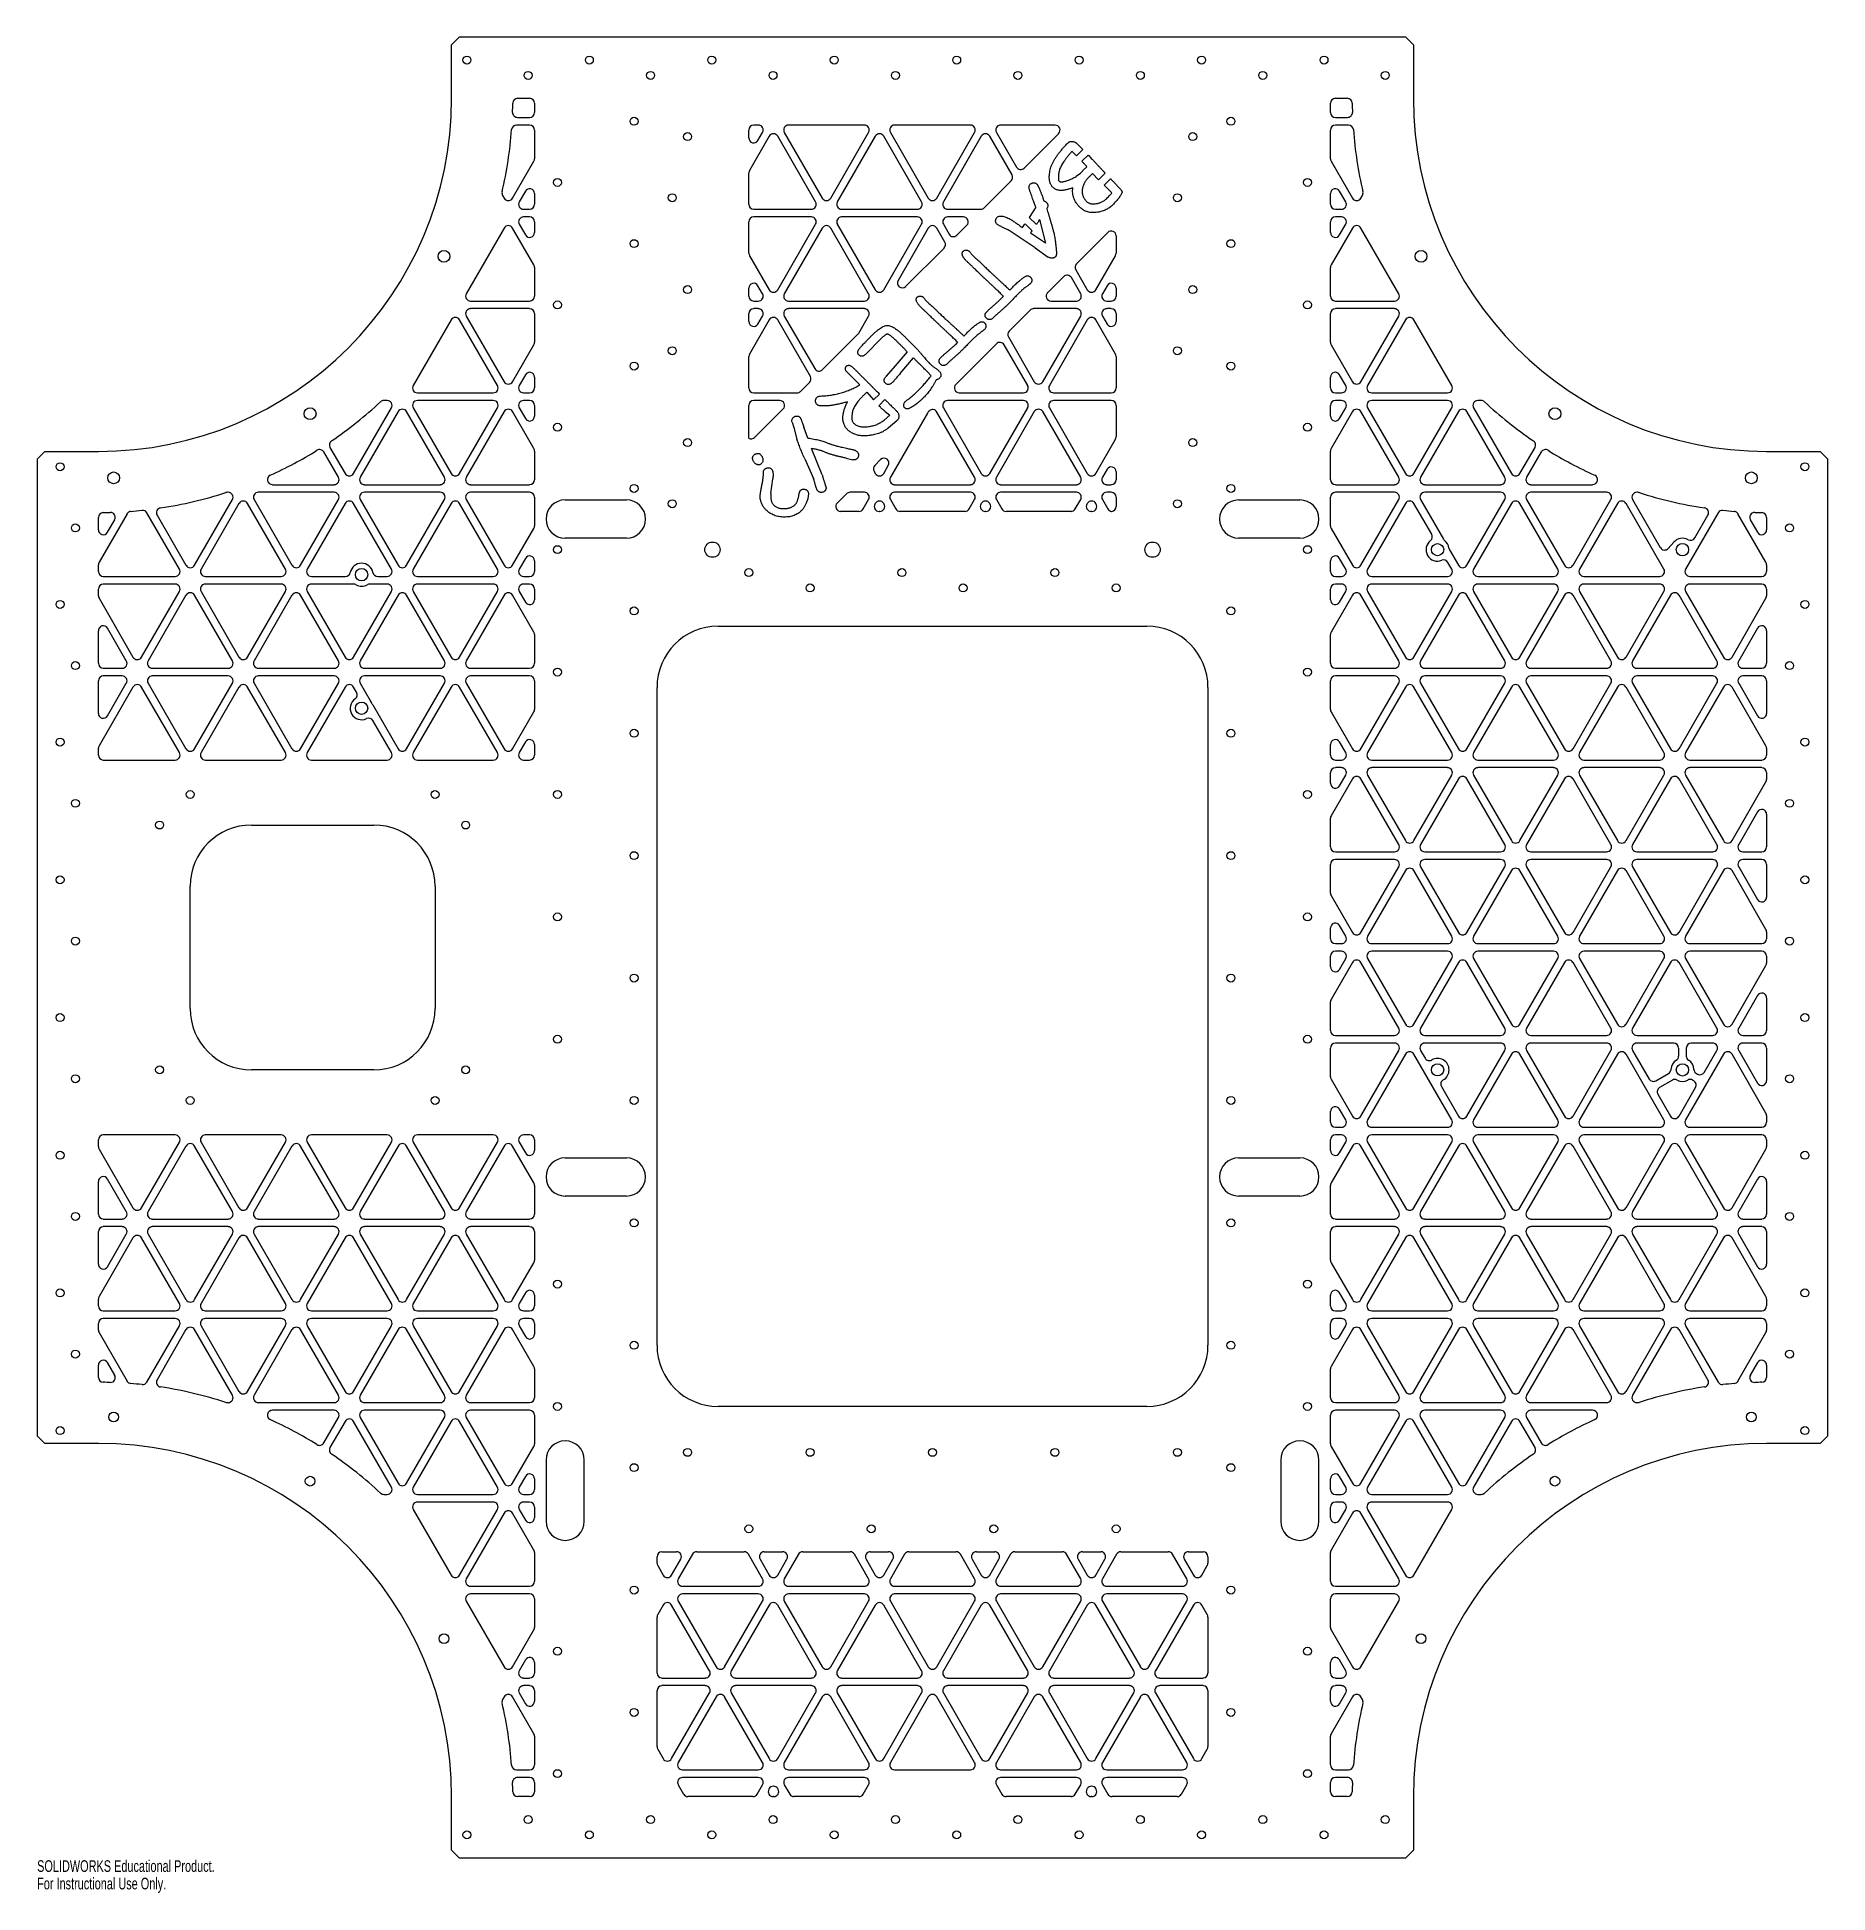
# Model space of a CAD drawing. Header units: inches. Extents: x -14.6 to 14.6, y -15.4 to 14.9.
import ezdxf

# ---------------------------------------------------------------- set-up
doc = ezdxf.new("R2010")
doc.units = ezdxf.units.IN
doc.header["$MEASUREMENT"] = 0
doc.styles.add('SLDTEXTSTYLE0', font='TXT', dxfattribs={"width": 0.7})

msp = doc.modelspace()

# ---------------------------------------------------------------- texts
at = {"color": 7, "linetype": 'Continuous', "char_height": 0.1903, "attachment_point": 1, "style": 'SLDTEXTSTYLE0'}
for s, insert in [('SOLIDWORKS Educational Product.', (-14.625, -14.915)), ('For Instructional Use Only.', (-14.625, -15.201))]:
    msp.add_mtext(s, dxfattribs=dict(at, insert=insert))

# ---------------------------------------------------------------- linework, layer by layer
at = {"color": 7, "linetype": 'Continuous', "lineweight": 25}
for p, q in [((-7.73, 14.875), (-7.855, 14.75)), ((7.73, 14.875), (-7.73, 14.875)), ((7.855, 14.75), (7.73, 14.875)), ((-7.855, 13.875), (-7.855, 14.75)), ((7.855, 14.75), (7.855, 13.875)), ((-6.775, 13.875), (-6.58, 13.875)), ((-6.5, 13.795), (-6.5, 13.643)), ((6.5, 13.643), (6.5, 13.795)), ((6.58, 13.875), (6.775, 13.875)), ((-6.58, 13.438), (-6.795, 13.438)), ((-6.779, 13.562), (-6.58, 13.562)), ((-6.5, 13.357), (-6.5, 12.888)), ((-3, 13.227), (-3, 13.357)), ((-2.845, 13.438), (-2.92, 13.438)), ((-1.113, 13.438), (-2.351, 13.438)), ((0.619, 13.438), (-0.619, 13.438)), ((2.004, 13.438), (1.113, 13.438)), ((6.5, 12.888), (6.5, 13.357)), ((6.58, 13.562), (6.779, 13.562)), ((6.795, 13.438), (6.58, 13.438)), ((-2.667, 13.255), (-2.989, 12.697)), ((-2.851, 13.187), (-2.776, 13.318)), ((-1.91, 12.182), (-2.529, 13.255)), ((-2.421, 13.318), (-1.801, 12.245)), ((-1.663, 12.245), (-1.044, 13.318)), ((-0.935, 13.255), (-1.555, 12.182)), ((-0.178, 12.182), (-0.797, 13.255)), ((-0.688, 13.318), (-0.069, 12.245)), ((0.069, 12.245), (0.688, 13.318)), ((0.797, 13.255), (0.178, 12.182)), ((1.3, 12.624), (0.935, 13.255)), ((1.044, 13.318), (1.37, 12.752)), ((2.061, 13.301), (1.496, 12.736)), ((2.454, 13.037), (2.345, 13.145)), ((-6.859, 12.245), (-6.511, 12.848)), ((2.279, 13.008), (2.352, 12.935)), ((2.454, 13.037), (2.352, 12.935)), ((2.44, 12.846), (2.542, 12.948)), ((2.522, 12.758), (2.458, 12.693)), ((6.511, 12.848), (6.859, 12.245)), ((-3, 12.143), (-3, 12.657)), ((1.287, 12.527), (0.846, 12.086)), ((2.415, 12.647), (2.345, 12.597)), ((2.613, 12.645), (2.714, 12.544)), ((2.821, 12.652), (2.714, 12.544)), ((2.802, 12.456), (2.907, 12.561)), ((2.802, 12.456), (2.929, 12.329)), ((-7.022, 12.287), (-6.997, 12.245)), ((-6.649, 12.358), (-6.751, 12.182)), ((-6.5, 12.318), (-6.5, 12.143)), ((6.5, 12.143), (6.5, 12.318)), ((6.751, 12.182), (6.649, 12.358)), ((6.997, 12.245), (7.022, 12.287)), ((-6.681, 12.062), (-6.58, 12.062)), ((-6.58, 11.938), (-6.681, 11.938)), ((-6.5, 11.857), (-6.5, 11.682)), ((-3, 11.343), (-3, 11.857)), ((-2.92, 12.062), (-1.979, 12.062)), ((-1.979, 11.938), (-2.92, 11.938)), ((-1.485, 12.062), (-0.247, 12.062)), ((-0.247, 11.938), (-1.485, 11.938)), ((0.247, 12.062), (0.789, 12.062)), ((0.504, 11.938), (0.247, 11.938)), ((1.69, 12.097), (1.581, 11.93)), ((1.697, 11.814), (1.581, 11.93)), ((1.75, 11.896), (1.844, 11.508)), ((6.5, 11.682), (6.5, 11.857)), ((6.58, 12.062), (6.681, 12.062)), ((6.681, 11.938), (6.58, 11.938)), ((-6.997, 11.755), (-7.617, 10.682)), ((-6.511, 11.152), (-6.859, 11.755)), ((-6.751, 11.818), (-6.649, 11.642)), ((-2.529, 10.745), (-1.91, 11.818)), ((-1.801, 11.755), (-2.421, 10.682)), ((-1.044, 10.682), (-1.663, 11.755)), ((-1.555, 11.818), (-0.935, 10.745)), ((-0.797, 10.745), (-0.178, 11.818)), ((-0.069, 11.755), (-0.563, 10.899)), ((0.202, 11.526), (0.069, 11.755)), ((0.178, 11.818), (0.272, 11.654)), ((0.561, 11.801), (0.398, 11.638)), ((1.123, 11.779), (1.235, 11.727)), ((1.679, 11.43), (1.235, 11.727)), ((1.511, 11.824), (1.626, 11.709)), ((1.844, 11.508), (1.601, 11.674)), ((2.352, 11.17), (2.863, 11.682)), ((3, 11.626), (3, 11.343)), ((6.859, 11.755), (6.511, 11.152)), ((6.649, 11.642), (6.751, 11.818)), ((7.617, 10.682), (6.997, 11.755)), ((-2.989, 11.303), (-2.667, 10.745)), ((0.189, 11.429), (-0.438, 10.803)), ((1.679, 11.43), (1.889, 11.282)), ((2.667, 10.745), (2.989, 11.303)), ((-6.5, 11.112), (-6.5, 10.643)), ((1.88, 10.699), (2.143, 10.962)), ((2.421, 10.682), (2.269, 10.945)), ((2.339, 11.074), (2.529, 10.745)), ((6.5, 10.643), (6.5, 11.112)), ((-3, 10.643), (-3, 10.773)), ((-2.776, 10.682), (-2.851, 10.813)), ((1.16, 10.64), (1.124, 10.604)), ((1.31, 10.791), (1.262, 10.742)), ((2.851, 10.813), (2.776, 10.682)), ((3, 10.773), (3, 10.643)), ((-7.617, 10.318), (-6.997, 9.245)), ((-7.547, 10.562), (-6.58, 10.562)), ((-6.58, 10.438), (-7.547, 10.438)), ((-6.5, 10.357), (-6.5, 9.888)), ((-3, 10.227), (-3, 10.357)), ((-2.92, 10.562), (-2.845, 10.562)), ((-2.845, 10.438), (-2.92, 10.438)), ((-2.851, 10.187), (-2.776, 10.318)), ((-2.421, 10.318), (-1.924, 9.458)), ((-2.351, 10.562), (-1.113, 10.562)), ((-1.113, 10.438), (-2.351, 10.438)), ((-1.204, 10.04), (-1.044, 10.318)), ((1.254, 10.072), (1.595, 10.414)), ((2.351, 10.438), (1.652, 10.438)), ((1.801, 9.245), (2.421, 10.318)), ((1.937, 10.562), (2.351, 10.562)), ((2.776, 10.318), (2.851, 10.187)), ((2.845, 10.562), (2.92, 10.562)), ((2.92, 10.438), (2.845, 10.438)), ((3, 10.357), (3, 10.227)), ((6.5, 9.888), (6.5, 10.357)), ((6.58, 10.562), (7.547, 10.562)), ((7.547, 10.438), (6.58, 10.438)), ((6.997, 9.245), (7.617, 10.318)), ((-7.864, 10.255), (-8.483, 9.182)), ((-7.106, 9.182), (-7.725, 10.255)), ((-2.667, 10.255), (-2.989, 9.697)), ((-1.994, 9.33), (-2.529, 10.255)), ((-1.216, 10.024), (-1.799, 9.442)), ((0.56, 10.04), (0.512, 9.991)), ((2.529, 10.255), (1.91, 9.182)), ((2.989, 9.697), (2.667, 10.255)), ((7.725, 10.255), (7.106, 9.182)), ((8.483, 9.182), (7.864, 10.255)), ((-6.859, 9.245), (-6.511, 9.848)), ((-1.097, 9.69), (-0.834, 9.954)), ((-0.413, 9.735), (-0.643, 9.466)), ((-0.244, 9.769), (-0.303, 9.829)), ((0.41, 9.89), (0.374, 9.854)), ((0.38, 9.199), (1.045, 9.864)), ((1.555, 9.182), (1.171, 9.847)), ((1.241, 9.976), (1.663, 9.245)), ((6.511, 9.848), (6.859, 9.245)), ((-3, 9.143), (-3, 9.657)), ((-0.643, 9.466), (-0.762, 9.328)), ((-0.529, 9.376), (-0.311, 9.634)), ((-0.083, 9.405), (-0.021, 9.343)), ((3, 9.657), (3, 9.143)), ((-6.649, 9.358), (-6.751, 9.182)), ((-6.5, 9.318), (-6.5, 9.143)), ((-2.007, 9.233), (-2.154, 9.086)), ((-1.396, 9.399), (-1.188, 9.191)), ((6.5, 9.143), (6.5, 9.318)), ((6.751, 9.182), (6.649, 9.358)), ((-9.457, 7.745), (-8.838, 8.818)), ((-8.907, 8.938), (-8.962, 8.938)), ((-8.483, 8.818), (-7.864, 7.745)), ((-8.413, 9.062), (-7.175, 9.062)), ((-7.175, 8.938), (-8.413, 8.938)), ((-7.725, 7.745), (-7.106, 8.818)), ((-6.751, 8.818), (-6.649, 8.642)), ((-6.681, 9.062), (-6.58, 9.062)), ((-6.58, 8.938), (-6.681, 8.938)), ((-6.5, 8.857), (-6.5, 8.682)), ((-3, 8.321), (-3, 8.857)), ((-2.92, 9.062), (-2.211, 9.062)), ((-2.496, 8.938), (-2.92, 8.938)), ((-2.439, 8.801), (-2.905, 8.335)), ((-1.071, 9.075), (-0.963, 8.948)), ((-0.865, 9.042), (-0.961, 8.946)), ((-0.878, 8.852), (-0.776, 8.954)), ((0.178, 8.818), (0.797, 7.745)), ((1.485, 8.938), (0.247, 8.938)), ((0.437, 9.062), (1.485, 9.062)), ((0.935, 7.745), (1.555, 8.818)), ((1.91, 8.818), (2.529, 7.745)), ((1.979, 9.062), (2.92, 9.062)), ((2.92, 8.938), (1.979, 8.938)), ((3, 8.857), (3, 8.343)), ((6.5, 8.682), (6.5, 8.857)), ((6.58, 9.062), (6.681, 9.062)), ((6.681, 8.938), (6.58, 8.938)), ((6.649, 8.642), (6.751, 8.818)), ((7.106, 8.818), (7.725, 7.745)), ((7.175, 9.062), (8.413, 9.062)), ((8.413, 8.938), (7.175, 8.938)), ((7.864, 7.745), (8.483, 8.818)), ((8.838, 8.818), (9.457, 7.745)), ((8.962, 8.938), (8.907, 8.938)), ((-8.73, 8.755), (-9.349, 7.683)), ((-7.972, 7.683), (-8.591, 8.755)), ((-6.997, 8.755), (-7.617, 7.683)), ((-6.511, 8.152), (-6.859, 8.755)), ((-2.293, 8.582), (-2.266, 8.495)), ((-2.266, 8.495), (-2.217, 8.307)), ((-2.037, 8.323), (-2.104, 8.501)), ((-0.695, 8.698), (-0.79, 8.617)), ((-0.775, 8.76), (-0.695, 8.698)), ((-0.722, 8.488), (-0.58, 8.609)), ((-0.082, 8.733), (-0.688, 7.683)), ((-0.069, 8.75), (-0.053, 8.766)), ((0.688, 7.683), (0.073, 8.749)), ((1.663, 8.755), (1.044, 7.683)), ((2.421, 7.683), (1.801, 8.755)), ((6.859, 8.755), (6.511, 8.152)), ((7.617, 7.683), (6.997, 8.755)), ((8.591, 8.755), (7.972, 7.683)), ((9.349, 7.683), (8.73, 8.755)), ((2.667, 7.745), (2.989, 8.303)), ((-14.5, 8.105), (-14.625, 7.98)), ((-14.625, 7.98), (-14.625, -7.98)), ((-14.5, 8.105), (-13.625, 8.105)), ((-9.704, 7.683), (-9.942, 8.096)), ((-9.842, 8.171), (-9.596, 7.745)), ((-6.5, 8.112), (-6.5, 7.643)), ((-2.088, 7.983), (-1.946, 7.663)), ((-1.802, 7.721), (-1.974, 8.152)), ((-1.408, 7.995), (-1.3, 7.969)), ((-0.943, 7.876), (-0.848, 7.971)), ((6.5, 7.643), (6.5, 8.112)), ((9.596, 7.745), (9.842, 8.171)), ((9.942, 8.096), (9.704, 7.683)), ((13.625, 8.105), (14.5, 8.105)), ((14.625, 7.98), (14.5, 8.105)), ((14.625, -7.98), (14.625, 7.98)), ((-2.641, 7.419), (-2.61, 7.655)), ((-0.955, 7.78), (-0.935, 7.745)), ((-0.797, 7.745), (-0.722, 7.874)), ((2.851, 7.813), (2.776, 7.683)), ((3, 7.773), (3, 7.643)), ((-12.055, 6.245), (-11.436, 7.317)), ((-11.505, 7.438), (-11.517, 7.438)), ((-11.081, 7.317), (-10.462, 6.245)), ((-9.773, 7.438), (-11.012, 7.438)), ((-10.783, 7.562), (-9.773, 7.562)), ((-10.323, 6.245), (-9.704, 7.317)), ((-9.349, 7.317), (-8.73, 6.245)), ((-9.279, 7.562), (-8.041, 7.562)), ((-8.041, 7.438), (-9.279, 7.438)), ((-8.591, 6.245), (-7.972, 7.317)), ((-7.617, 7.317), (-6.997, 6.245)), ((-7.547, 7.562), (-6.58, 7.562)), ((-6.58, 7.438), (-7.547, 7.438)), ((-6.5, 7.357), (-6.5, 6.888)), ((-6, 7.312), (-5, 7.312)), ((-1.557, 7.262), (-1.405, 7.414)), ((-1.113, 7.438), (-1.348, 7.438)), ((-1.132, 7.165), (-1.044, 7.317)), ((-0.688, 7.317), (-0.6, 7.165)), ((-0.619, 7.562), (0.619, 7.562)), ((0.619, 7.438), (-0.619, 7.438)), ((0.6, 7.165), (0.688, 7.317)), ((1.044, 7.317), (1.132, 7.165)), ((1.113, 7.562), (2.351, 7.562)), ((2.351, 7.438), (1.113, 7.438)), ((2.332, 7.165), (2.421, 7.317)), ((2.776, 7.317), (2.864, 7.165)), ((2.845, 7.562), (2.92, 7.562)), ((2.92, 7.438), (2.845, 7.438)), ((3, 7.357), (3, 7.205)), ((5, 7.312), (6, 7.312)), ((6.5, 6.888), (6.5, 7.357)), ((6.58, 7.562), (7.547, 7.562)), ((7.547, 7.438), (6.58, 7.438)), ((6.997, 6.245), (7.617, 7.317)), ((7.972, 7.317), (8.345, 6.671)), ((8.041, 7.562), (9.279, 7.562)), ((9.279, 7.438), (8.041, 7.438)), ((8.73, 6.245), (9.349, 7.317)), ((9.704, 7.317), (10.323, 6.245)), ((9.773, 7.562), (10.783, 7.562)), ((11.012, 7.438), (9.773, 7.438)), ((10.462, 6.245), (11.081, 7.317)), ((11.436, 7.317), (11.888, 6.534)), ((11.517, 7.438), (11.505, 7.438)), ((-13.625, 6.824), (-13.625, 7.025)), ((-13.157, 7.086), (-13.614, 6.294)), ((-13.476, 6.784), (-13.358, 6.988)), ((-12.302, 6.183), (-12.833, 7.103)), ((-12.666, 7.063), (-12.194, 6.245)), ((-11.328, 7.255), (-11.947, 6.183)), ((-10.57, 6.183), (-11.189, 7.255)), ((-9.596, 7.255), (-10.215, 6.183)), ((-8.838, 6.183), (-9.457, 7.255)), ((-7.864, 7.255), (-8.483, 6.183)), ((-7.106, 6.183), (-7.725, 7.255)), ((-1.201, 7.125), (-1.501, 7.125)), ((-0.935, 7.255), (-0.941, 7.245)), ((-0.86, 7.125), (-0.872, 7.125)), ((-0.791, 7.245), (-0.797, 7.255)), ((0.531, 7.125), (-0.531, 7.125)), ((0.797, 7.255), (0.791, 7.245)), ((0.872, 7.125), (0.86, 7.125)), ((0.941, 7.245), (0.935, 7.255)), ((2.263, 7.125), (1.201, 7.125)), ((2.529, 7.255), (2.523, 7.245)), ((2.604, 7.125), (2.592, 7.125)), ((2.673, 7.245), (2.667, 7.255)), ((7.725, 7.255), (7.106, 6.183)), ((8.155, 6.751), (7.864, 7.255)), ((9.457, 7.255), (8.838, 6.183)), ((10.215, 6.183), (9.596, 7.255)), ((11.189, 7.255), (10.57, 6.183)), ((11.947, 6.183), (11.328, 7.255)), ((12.833, 7.103), (12.302, 6.183)), ((12.452, 6.692), (12.666, 7.063)), ((13.614, 6.294), (13.157, 7.086)), ((13.358, 6.988), (13.476, 6.784)), ((13.625, 7.025), (13.625, 6.824)), ((-6.859, 6.245), (-6.511, 6.848)), ((-5, 6.688), (-6, 6.688)), ((6, 6.688), (5, 6.688)), ((6.511, 6.848), (6.859, 6.245)), ((8.446, 6.497), (8.591, 6.245)), ((12.017, 6.521), (12.11, 6.625)), ((-13.625, 6.143), (-13.625, 6.254)), ((-6.649, 6.358), (-6.751, 6.183)), ((-6.5, 6.318), (-6.5, 6.143)), ((6.5, 6.143), (6.5, 6.318)), ((6.751, 6.183), (6.649, 6.358)), ((8.483, 6.183), (8.42, 6.292)), ((13.625, 6.254), (13.625, 6.143)), ((-13.625, 5.746), (-13.625, 5.857)), ((-13.545, 6.062), (-12.371, 6.062)), ((-12.371, 5.938), (-13.545, 5.938)), ((-12.921, 4.745), (-12.302, 5.817)), ((-11.947, 5.817), (-11.328, 4.745)), ((-11.878, 6.062), (-10.639, 6.062)), ((-10.639, 5.938), (-11.878, 5.938)), ((-11.189, 4.745), (-10.57, 5.817)), ((-10.215, 5.817), (-9.596, 4.745)), ((-10.145, 6.062), (-9.588, 6.062)), ((-9.455, 5.938), (-10.145, 5.938)), ((-9.457, 4.745), (-8.838, 5.817)), ((-8.907, 5.938), (-9.195, 5.938)), ((-9.062, 6.062), (-8.907, 6.062)), ((-8.483, 5.817), (-7.864, 4.745)), ((-8.413, 6.062), (-7.175, 6.062)), ((-7.175, 5.938), (-8.413, 5.938)), ((-7.725, 4.745), (-7.106, 5.817)), ((-6.751, 5.817), (-6.649, 5.642)), ((-6.681, 6.062), (-6.58, 6.062)), ((-6.58, 5.938), (-6.681, 5.938)), ((-6.5, 5.857), (-6.5, 5.682)), ((6.5, 5.682), (6.5, 5.857)), ((6.58, 6.062), (6.681, 6.062)), ((6.681, 5.938), (6.58, 5.938)), ((6.649, 5.642), (6.751, 5.817)), ((7.106, 5.817), (7.725, 4.745)), ((7.175, 6.062), (8.413, 6.062)), ((8.413, 5.938), (7.175, 5.938)), ((7.864, 4.745), (8.483, 5.817)), ((8.838, 5.817), (9.457, 4.745)), ((8.907, 6.062), (10.145, 6.062)), ((10.145, 5.938), (8.907, 5.938)), ((9.596, 4.745), (10.215, 5.817)), ((10.57, 5.817), (11.189, 4.745)), ((10.639, 6.062), (11.878, 6.062)), ((11.878, 5.938), (10.639, 5.938)), ((11.328, 4.745), (11.947, 5.817)), ((12.302, 5.817), (12.921, 4.745)), ((12.371, 6.062), (13.545, 6.062)), ((13.545, 5.938), (12.371, 5.938)), ((13.625, 5.857), (13.625, 5.746)), ((-13.614, 5.706), (-13.06, 4.745)), ((-12.194, 5.755), (-12.813, 4.683)), ((-11.436, 4.683), (-12.055, 5.755)), ((-10.462, 5.755), (-11.081, 4.683)), ((-9.704, 4.683), (-10.323, 5.755)), ((-8.73, 5.755), (-9.349, 4.683)), ((-7.972, 4.683), (-8.591, 5.755)), ((-6.997, 5.755), (-7.617, 4.683)), ((-6.511, 5.152), (-6.859, 5.755)), ((6.859, 5.755), (6.511, 5.152)), ((7.617, 4.683), (6.997, 5.755)), ((8.591, 5.755), (7.972, 4.683)), ((9.349, 4.683), (8.73, 5.755)), ((10.323, 5.755), (9.704, 4.683)), ((11.081, 4.683), (10.462, 5.755)), ((12.055, 5.755), (11.436, 4.683)), ((12.813, 4.683), (12.194, 5.755)), ((13.06, 4.745), (13.614, 5.706)), ((-13.625, 4.643), (-13.625, 5.176)), ((-13.168, 4.683), (-13.476, 5.216)), ((-3.5, 5.25), (3.5, 5.25)), ((13.476, 5.216), (13.168, 4.683)), ((13.625, 5.176), (13.625, 4.643)), ((-6.5, 5.112), (-6.5, 4.643)), ((6.5, 4.643), (6.5, 5.112)), ((-13.545, 4.562), (-13.237, 4.562)), ((-12.744, 4.562), (-11.505, 4.562)), ((-11.012, 4.562), (-9.773, 4.562)), ((-9.279, 4.562), (-8.041, 4.562)), ((-7.547, 4.562), (-6.58, 4.562)), ((6.58, 4.562), (7.547, 4.562)), ((8.041, 4.562), (9.279, 4.562)), ((9.773, 4.562), (11.012, 4.562)), ((11.505, 4.562), (12.744, 4.562)), ((13.237, 4.562), (13.545, 4.562)), ((-13.625, 3.824), (-13.625, 4.357)), ((-13.06, 4.255), (-13.614, 3.294)), ((-13.237, 4.438), (-13.545, 4.438)), ((-13.476, 3.784), (-13.168, 4.317)), ((-12.302, 3.183), (-12.921, 4.255)), ((-12.813, 4.317), (-12.194, 3.245)), ((-11.505, 4.438), (-12.744, 4.438)), ((-12.055, 3.245), (-11.436, 4.317)), ((-11.328, 4.255), (-11.947, 3.183)), ((-10.57, 3.183), (-11.189, 4.255)), ((-11.081, 4.317), (-10.462, 3.245)), ((-9.773, 4.438), (-11.012, 4.438)), ((-10.323, 3.245), (-9.704, 4.317)), ((-9.596, 4.255), (-10.215, 3.183)), ((-9.407, 4.169), (-9.457, 4.255)), ((-9.349, 4.317), (-9.187, 4.038)), ((-8.041, 4.438), (-9.279, 4.438)), ((-8.591, 3.245), (-7.972, 4.317)), ((-7.864, 4.255), (-8.483, 3.183)), ((-7.106, 3.183), (-7.725, 4.255)), ((-7.617, 4.317), (-6.997, 3.245)), ((-6.58, 4.438), (-7.547, 4.438)), ((-6.5, 4.357), (-6.5, 3.888)), ((-4.5, -6.5), (-4.5, 4.25)), ((4.5, 4.25), (4.5, -6.5)), ((6.5, 3.888), (6.5, 4.357)), ((7.547, 4.438), (6.58, 4.438)), ((6.997, 3.245), (7.617, 4.317)), ((7.725, 4.255), (7.106, 3.183)), ((8.483, 3.183), (7.864, 4.255)), ((7.972, 4.317), (8.591, 3.245)), ((9.279, 4.438), (8.041, 4.438)), ((8.73, 3.245), (9.349, 4.317)), ((9.457, 4.255), (8.838, 3.183)), ((10.215, 3.183), (9.596, 4.255)), ((9.704, 4.317), (10.323, 3.245)), ((11.012, 4.438), (9.773, 4.438)), ((10.462, 3.245), (11.081, 4.317)), ((11.189, 4.255), (10.57, 3.183)), ((11.947, 3.183), (11.328, 4.255)), ((11.436, 4.317), (12.055, 3.245)), ((12.744, 4.438), (11.505, 4.438)), ((12.194, 3.245), (12.813, 4.317)), ((12.921, 4.255), (12.302, 3.183)), ((13.614, 3.294), (13.06, 4.255)), ((13.168, 4.317), (13.476, 3.784)), ((13.545, 4.438), (13.237, 4.438)), ((13.625, 4.357), (13.625, 3.824)), ((-9.144, 3.963), (-8.73, 3.245)), ((-8.838, 3.183), (-9.141, 3.707)), ((-6.859, 3.245), (-6.511, 3.848)), ((6.511, 3.848), (6.859, 3.245)), ((-6.649, 3.358), (-6.751, 3.183)), ((6.751, 3.183), (6.649, 3.358)), ((-13.625, 3.143), (-13.625, 3.254)), ((-13.545, 3.062), (-12.371, 3.062)), ((-11.878, 3.062), (-10.639, 3.062)), ((-10.145, 3.062), (-8.907, 3.062)), ((-8.413, 3.062), (-7.175, 3.062)), ((-6.681, 3.062), (-6.58, 3.062)), ((-6.5, 3.318), (-6.5, 3.143)), ((6.5, 3.143), (6.5, 3.318)), ((6.58, 3.062), (6.681, 3.062)), ((7.175, 3.062), (8.413, 3.062)), ((8.907, 3.062), (10.145, 3.062)), ((10.639, 3.062), (11.878, 3.062)), ((12.371, 3.062), (13.545, 3.062)), ((13.625, 3.254), (13.625, 3.143)), ((6.5, 2.682), (6.5, 2.857)), ((6.859, 2.755), (6.511, 2.152)), ((6.681, 2.938), (6.58, 2.938)), ((6.649, 2.642), (6.751, 2.817)), ((7.617, 1.683), (6.997, 2.755)), ((7.106, 2.817), (7.725, 1.745)), ((8.413, 2.938), (7.175, 2.938)), ((7.864, 1.745), (8.483, 2.817)), ((8.591, 2.755), (7.972, 1.683)), ((9.349, 1.683), (8.73, 2.755)), ((8.838, 2.817), (9.457, 1.745)), ((10.145, 2.938), (8.907, 2.938)), ((9.596, 1.745), (10.215, 2.817)), ((10.323, 2.755), (9.704, 1.683)), ((11.081, 1.683), (10.462, 2.755)), ((10.57, 2.817), (11.189, 1.745)), ((11.878, 2.938), (10.639, 2.938)), ((11.328, 1.745), (11.947, 2.817)), ((12.055, 2.755), (11.436, 1.683)), ((12.813, 1.683), (12.194, 2.755)), ((12.302, 2.817), (12.921, 1.745)), ((13.545, 2.938), (12.371, 2.938)), ((13.625, 2.857), (13.625, 2.746)), ((13.06, 1.745), (13.614, 2.706)), ((13.476, 2.216), (13.168, 1.683)), ((13.625, 2.176), (13.625, 1.643)), ((-11.125, 2), (-9.125, 2)), ((6.5, 1.643), (6.5, 2.112)), ((6.58, 1.562), (7.547, 1.562)), ((8.041, 1.562), (9.279, 1.562)), ((9.773, 1.562), (11.012, 1.562)), ((11.505, 1.562), (12.744, 1.562)), ((13.237, 1.562), (13.545, 1.562)), ((6.5, 0.888), (6.5, 1.357)), ((7.547, 1.438), (6.58, 1.438)), ((6.997, 0.245), (7.617, 1.317)), ((7.725, 1.255), (7.106, 0.182)), ((8.483, 0.182), (7.864, 1.255)), ((7.972, 1.317), (8.591, 0.245)), ((9.279, 1.438), (8.041, 1.438)), ((8.73, 0.245), (9.349, 1.317)), ((9.457, 1.255), (8.838, 0.182)), ((10.215, 0.182), (9.596, 1.255)), ((9.704, 1.317), (10.323, 0.245)), ((11.012, 1.438), (9.773, 1.438)), ((10.462, 0.245), (11.081, 1.317)), ((11.189, 1.255), (10.57, 0.182)), ((11.947, 0.182), (11.328, 1.255)), ((11.436, 1.317), (12.055, 0.245)), ((12.744, 1.438), (11.505, 1.438)), ((12.194, 0.245), (12.813, 1.317)), ((12.921, 1.255), (12.302, 0.182)), ((13.614, 0.294), (13.06, 1.255)), ((13.168, 1.317), (13.476, 0.784)), ((13.545, 1.438), (13.237, 1.438)), ((13.625, 1.357), (13.625, 0.824)), ((-12.125, -1), (-12.125, 1)), ((-8.125, 1), (-8.125, -1)), ((6.511, 0.848), (6.859, 0.245)), ((6.5, 0.142), (6.5, 0.318)), ((6.751, 0.182), (6.649, 0.358)), ((6.58, 0.062), (6.681, 0.062)), ((7.175, 0.062), (8.413, 0.062)), ((8.907, 0.062), (10.145, 0.062)), ((10.639, 0.062), (11.878, 0.062)), ((12.371, 0.062), (13.545, 0.062)), ((13.625, 0.254), (13.625, 0.142)), ((6.5, -0.318), (6.5, -0.142)), ((6.859, -0.245), (6.511, -0.848)), ((6.681, -0.062), (6.58, -0.062)), ((6.649, -0.358), (6.751, -0.182)), ((7.617, -1.317), (6.997, -0.245)), ((7.106, -0.182), (7.725, -1.255)), ((8.413, -0.062), (7.175, -0.062)), ((7.864, -1.255), (8.483, -0.182)), ((8.591, -0.245), (7.972, -1.317)), ((9.349, -1.317), (8.73, -0.245)), ((8.838, -0.182), (9.457, -1.255)), ((10.145, -0.062), (8.907, -0.062)), ((9.596, -1.255), (10.215, -0.182)), ((10.323, -0.245), (9.704, -1.317)), ((11.081, -1.317), (10.462, -0.245)), ((10.57, -0.182), (11.189, -1.255)), ((11.878, -0.062), (10.639, -0.062)), ((11.328, -1.255), (11.947, -0.182)), ((12.055, -0.245), (11.436, -1.317)), ((12.813, -1.317), (12.194, -0.245)), ((12.302, -0.182), (12.921, -1.255)), ((13.545, -0.062), (12.371, -0.062)), ((13.06, -1.255), (13.614, -0.294)), ((13.625, -0.142), (13.625, -0.254)), ((6.5, -1.357), (6.5, -0.888)), ((13.476, -0.784), (13.168, -1.317)), ((13.625, -0.824), (13.625, -1.357)), ((6.58, -1.438), (7.547, -1.438)), ((8.041, -1.438), (9.279, -1.438)), ((9.773, -1.438), (11.012, -1.438)), ((11.505, -1.438), (12.744, -1.438)), ((13.237, -1.438), (13.545, -1.438)), ((6.5, -2.112), (6.5, -1.643)), ((7.547, -1.562), (6.58, -1.562)), ((6.997, -2.755), (7.617, -1.683)), ((7.725, -1.745), (7.106, -2.817)), ((8.483, -2.817), (7.864, -1.745)), ((7.972, -1.683), (8.045, -1.809)), ((9.279, -1.562), (8.041, -1.562)), ((8.73, -2.755), (9.349, -1.683)), ((9.457, -1.745), (8.838, -2.817)), ((10.215, -2.817), (9.596, -1.745)), ((9.704, -1.683), (10.323, -2.755)), ((11.012, -1.562), (9.773, -1.562)), ((10.462, -2.755), (11.081, -1.683)), ((11.189, -1.745), (10.57, -2.817)), ((11.947, -2.817), (11.328, -1.745)), ((11.436, -1.683), (11.706, -2.15)), ((12.107, -1.562), (11.505, -1.562)), ((12.188, -1.774), (12.188, -1.643)), ((12.921, -1.745), (12.302, -2.817)), ((12.312, -1.643), (12.312, -1.774)), ((12.744, -1.562), (12.393, -1.562)), ((12.606, -2.041), (12.813, -1.683)), ((13.614, -2.706), (13.06, -1.745)), ((13.168, -1.683), (13.476, -2.216)), ((13.545, -1.562), (13.237, -1.562)), ((13.625, -1.643), (13.625, -2.176)), ((-9.125, -2), (-11.125, -2)), ((11.815, -2.179), (12.023, -2.059)), ((12.477, -2.059), (12.497, -2.07)), ((6.511, -2.152), (6.859, -2.755)), ((8.313, -2.273), (8.591, -2.755)), ((11.848, -2.397), (12.055, -2.755)), ((12.085, -2.167), (11.877, -2.287)), ((12.194, -2.755), (12.463, -2.288)), ((12.434, -2.178), (12.415, -2.167)), ((6.5, -2.857), (6.5, -2.682)), ((6.751, -2.817), (6.649, -2.642)), ((6.58, -2.938), (6.681, -2.938)), ((7.175, -2.938), (8.413, -2.938)), ((8.907, -2.938), (10.145, -2.938)), ((10.639, -2.938), (11.878, -2.938)), ((12.371, -2.938), (13.545, -2.938)), ((13.625, -2.746), (13.625, -2.857)), ((-13.625, -3.254), (-13.625, -3.143)), ((-13.614, -3.294), (-13.06, -4.255)), ((-12.371, -3.062), (-13.545, -3.062)), ((-12.921, -4.255), (-12.302, -3.183)), ((-12.194, -3.245), (-12.813, -4.317)), ((-11.436, -4.317), (-12.055, -3.245)), ((-11.947, -3.183), (-11.328, -4.255)), ((-10.639, -3.062), (-11.878, -3.062)), ((-11.189, -4.255), (-10.57, -3.183)), ((-10.462, -3.245), (-11.081, -4.317)), ((-9.704, -4.317), (-10.323, -3.245)), ((-10.215, -3.183), (-9.596, -4.255)), ((-8.907, -3.062), (-10.145, -3.062)), ((-9.457, -4.255), (-8.838, -3.183)), ((-8.73, -3.245), (-9.349, -4.317)), ((-7.972, -4.317), (-8.591, -3.245)), ((-8.483, -3.183), (-7.864, -4.255)), ((-7.175, -3.062), (-8.413, -3.062)), ((-7.725, -4.255), (-7.106, -3.183)), ((-6.997, -3.245), (-7.617, -4.317)), ((-6.511, -3.848), (-6.859, -3.245)), ((-6.751, -3.183), (-6.649, -3.358)), ((-6.58, -3.062), (-6.681, -3.062)), ((-6.5, -3.143), (-6.5, -3.318)), ((6.5, -3.318), (6.5, -3.143)), ((6.859, -3.245), (6.511, -3.848)), ((6.681, -3.062), (6.58, -3.062)), ((6.649, -3.358), (6.751, -3.183)), ((7.617, -4.317), (6.997, -3.245)), ((7.106, -3.183), (7.725, -4.255)), ((8.413, -3.062), (7.175, -3.062)), ((7.864, -4.255), (8.483, -3.183)), ((8.591, -3.245), (7.972, -4.317)), ((9.349, -4.317), (8.73, -3.245)), ((8.838, -3.183), (9.457, -4.255)), ((10.145, -3.062), (8.907, -3.062)), ((9.596, -4.255), (10.215, -3.183)), ((10.323, -3.245), (9.704, -4.317)), ((11.081, -4.317), (10.462, -3.245)), ((10.57, -3.183), (11.189, -4.255)), ((11.878, -3.062), (10.639, -3.062)), ((11.328, -4.255), (11.947, -3.183)), ((12.055, -3.245), (11.436, -4.317)), ((12.813, -4.317), (12.194, -3.245)), ((12.302, -3.183), (12.921, -4.255)), ((13.545, -3.062), (12.371, -3.062)), ((13.06, -4.255), (13.614, -3.294)), ((13.625, -3.143), (13.625, -3.254)), ((-6, -3.438), (-5, -3.438)), ((5, -3.438), (6, -3.438)), ((-13.625, -4.357), (-13.625, -3.824)), ((-13.168, -4.317), (-13.476, -3.784)), ((-6.5, -3.888), (-6.5, -4.357)), ((6.5, -4.357), (6.5, -3.888)), ((13.476, -3.784), (13.168, -4.317)), ((13.625, -3.824), (13.625, -4.357)), ((-5, -4.062), (-6, -4.062)), ((6, -4.062), (5, -4.062)), ((-13.545, -4.438), (-13.237, -4.438)), ((-12.744, -4.438), (-11.505, -4.438)), ((-11.012, -4.438), (-9.773, -4.438)), ((-9.279, -4.438), (-8.041, -4.438)), ((-7.547, -4.438), (-6.58, -4.438)), ((6.58, -4.438), (7.547, -4.438)), ((8.041, -4.438), (9.279, -4.438)), ((9.773, -4.438), (11.012, -4.438)), ((11.505, -4.438), (12.744, -4.438)), ((13.237, -4.438), (13.545, -4.438)), ((-13.625, -5.176), (-13.625, -4.643)), ((-13.06, -4.745), (-13.614, -5.706)), ((-13.237, -4.562), (-13.545, -4.562)), ((-13.476, -5.216), (-13.168, -4.683)), ((-12.302, -5.817), (-12.921, -4.745)), ((-12.813, -4.683), (-12.194, -5.755)), ((-11.505, -4.562), (-12.744, -4.562)), ((-12.055, -5.755), (-11.436, -4.683)), ((-11.328, -4.745), (-11.947, -5.817)), ((-10.57, -5.817), (-11.189, -4.745)), ((-11.081, -4.683), (-10.462, -5.755)), ((-9.773, -4.562), (-11.012, -4.562)), ((-10.323, -5.755), (-9.704, -4.683)), ((-9.596, -4.745), (-10.215, -5.817)), ((-8.838, -5.817), (-9.457, -4.745)), ((-9.349, -4.683), (-8.73, -5.755)), ((-8.041, -4.562), (-9.279, -4.562)), ((-8.591, -5.755), (-7.972, -4.683)), ((-7.864, -4.745), (-8.483, -5.817)), ((-7.106, -5.817), (-7.725, -4.745)), ((-7.617, -4.683), (-6.997, -5.755)), ((-6.58, -4.562), (-7.547, -4.562)), ((-6.5, -4.643), (-6.5, -5.112)), ((6.5, -5.112), (6.5, -4.643)), ((7.547, -4.562), (6.58, -4.562)), ((6.997, -5.755), (7.617, -4.683)), ((7.725, -4.745), (7.106, -5.817)), ((8.483, -5.817), (7.864, -4.745)), ((7.972, -4.683), (8.591, -5.755)), ((9.279, -4.562), (8.041, -4.562)), ((8.73, -5.755), (9.349, -4.683)), ((9.457, -4.745), (8.838, -5.817)), ((10.215, -5.817), (9.596, -4.745)), ((9.704, -4.683), (10.323, -5.755)), ((11.012, -4.562), (9.773, -4.562)), ((10.462, -5.755), (11.081, -4.683)), ((11.189, -4.745), (10.57, -5.817)), ((11.947, -5.817), (11.328, -4.745)), ((11.436, -4.683), (12.055, -5.755)), ((12.744, -4.562), (11.505, -4.562)), ((12.194, -5.755), (12.813, -4.683)), ((12.921, -4.745), (12.302, -5.817)), ((13.614, -5.706), (13.06, -4.745)), ((13.168, -4.683), (13.476, -5.216)), ((13.545, -4.562), (13.237, -4.562)), ((13.625, -4.643), (13.625, -5.176)), ((-6.859, -5.755), (-6.511, -5.152)), ((6.511, -5.152), (6.859, -5.755)), ((-13.625, -5.857), (-13.625, -5.746)), ((-6.649, -5.642), (-6.751, -5.817)), ((-6.5, -5.682), (-6.5, -5.857)), ((6.5, -5.857), (6.5, -5.682)), ((6.751, -5.817), (6.649, -5.642)), ((13.625, -5.746), (13.625, -5.857)), ((-13.545, -5.938), (-12.371, -5.938)), ((-12.371, -6.062), (-13.545, -6.062)), ((-11.878, -5.938), (-10.639, -5.938)), ((-10.639, -6.062), (-11.878, -6.062)), ((-10.145, -5.938), (-8.907, -5.938)), ((-8.907, -6.062), (-10.145, -6.062)), ((-8.413, -5.938), (-7.175, -5.938)), ((-7.175, -6.062), (-8.413, -6.062)), ((-6.681, -5.938), (-6.58, -5.938)), ((-6.58, -6.062), (-6.681, -6.062)), ((6.58, -5.938), (6.681, -5.938)), ((6.681, -6.062), (6.58, -6.062)), ((7.175, -5.938), (8.413, -5.938)), ((8.413, -6.062), (7.175, -6.062)), ((8.907, -5.938), (10.145, -5.938)), ((10.145, -6.062), (8.907, -6.062)), ((10.639, -5.938), (11.878, -5.938)), ((11.878, -6.062), (10.639, -6.062)), ((12.371, -5.938), (13.545, -5.938)), ((13.545, -6.062), (12.371, -6.062)), ((-13.625, -6.254), (-13.625, -6.143)), ((-13.614, -6.294), (-13.157, -7.086)), ((-12.833, -7.103), (-12.302, -6.183)), ((-12.194, -6.245), (-12.666, -7.063)), ((-11.436, -7.317), (-12.055, -6.245)), ((-11.947, -6.183), (-11.328, -7.255)), ((-11.189, -7.255), (-10.57, -6.183)), ((-10.462, -6.245), (-11.081, -7.317)), ((-9.704, -7.317), (-10.323, -6.245)), ((-10.215, -6.183), (-9.596, -7.255)), ((-9.457, -7.255), (-8.838, -6.183)), ((-8.73, -6.245), (-9.349, -7.317)), ((-7.972, -7.317), (-8.591, -6.245)), ((-8.483, -6.183), (-7.864, -7.255)), ((-7.725, -7.255), (-7.106, -6.183)), ((-6.997, -6.245), (-7.617, -7.317)), ((-6.511, -6.848), (-6.859, -6.245)), ((-6.751, -6.183), (-6.649, -6.358)), ((-6.5, -6.143), (-6.5, -6.318)), ((6.5, -6.318), (6.5, -6.143)), ((6.859, -6.245), (6.511, -6.848)), ((6.649, -6.358), (6.751, -6.183)), ((7.617, -7.317), (6.997, -6.245)), ((7.106, -6.183), (7.725, -7.255)), ((7.864, -7.255), (8.483, -6.183)), ((8.591, -6.245), (7.972, -7.317)), ((9.349, -7.317), (8.73, -6.245)), ((8.838, -6.183), (9.457, -7.255)), ((9.596, -7.255), (10.215, -6.183)), ((10.323, -6.245), (9.704, -7.317)), ((11.081, -7.317), (10.462, -6.245)), ((10.57, -6.183), (11.189, -7.255)), ((11.328, -7.255), (11.947, -6.183)), ((12.055, -6.245), (11.436, -7.317)), ((12.666, -7.063), (12.194, -6.245)), ((12.302, -6.183), (12.833, -7.103)), ((13.157, -7.086), (13.614, -6.294)), ((13.625, -6.143), (13.625, -6.254)), ((-13.625, -7.025), (-13.625, -6.824)), ((-13.358, -6.988), (-13.476, -6.784)), ((-6.5, -6.888), (-6.5, -7.357)), ((6.5, -7.357), (6.5, -6.888)), ((13.476, -6.784), (13.358, -6.988)), ((13.625, -6.824), (13.625, -7.025)), ((-11.517, -7.438), (-11.505, -7.438)), ((-11.012, -7.438), (-9.773, -7.438)), ((-9.773, -7.562), (-10.783, -7.562)), ((-9.279, -7.438), (-8.041, -7.438)), ((-8.041, -7.562), (-9.279, -7.562)), ((-7.547, -7.438), (-6.58, -7.438)), ((-6.58, -7.562), (-7.547, -7.562)), ((3.5, -7.5), (-3.5, -7.5)), ((6.58, -7.438), (7.547, -7.438)), ((7.547, -7.562), (6.58, -7.562)), ((8.041, -7.438), (9.279, -7.438)), ((9.279, -7.562), (8.041, -7.562)), ((9.773, -7.438), (11.012, -7.438)), ((10.783, -7.562), (9.773, -7.562)), ((11.505, -7.438), (11.517, -7.438)), ((-9.942, -8.096), (-9.704, -7.683)), ((-9.596, -7.745), (-9.842, -8.171)), ((-8.838, -8.818), (-9.457, -7.745)), ((-9.349, -7.683), (-8.73, -8.755)), ((-8.591, -8.755), (-7.972, -7.683)), ((-7.864, -7.745), (-8.483, -8.818)), ((-7.106, -8.818), (-7.725, -7.745)), ((-7.617, -7.683), (-6.997, -8.755)), ((-6.5, -7.643), (-6.5, -8.112)), ((6.5, -8.112), (6.5, -7.643)), ((6.997, -8.755), (7.617, -7.683)), ((7.725, -7.745), (7.106, -8.818)), ((8.483, -8.818), (7.864, -7.745)), ((7.972, -7.683), (8.591, -8.755)), ((8.73, -8.755), (9.349, -7.683)), ((9.457, -7.745), (8.838, -8.818)), ((9.842, -8.171), (9.596, -7.745)), ((9.704, -7.683), (9.942, -8.096)), ((-14.625, -7.98), (-14.5, -8.105)), ((-13.625, -8.105), (-14.5, -8.105)), ((-6.859, -8.755), (-6.511, -8.152)), ((6.511, -8.152), (6.859, -8.755)), ((14.5, -8.105), (13.625, -8.105)), ((14.5, -8.105), (14.625, -7.98)), ((-6.312, -8.375), (-6.312, -9.375)), ((-5.688, -9.375), (-5.688, -8.375)), ((5.688, -8.375), (5.688, -9.375)), ((6.312, -9.375), (6.312, -8.375)), ((-6.649, -8.642), (-6.751, -8.818)), ((-6.5, -8.682), (-6.5, -8.857)), ((6.5, -8.857), (6.5, -8.682)), ((6.751, -8.818), (6.649, -8.642)), ((-8.962, -8.938), (-8.907, -8.938)), ((-8.413, -8.938), (-7.175, -8.938)), ((-7.175, -9.062), (-8.413, -9.062)), ((-6.681, -8.938), (-6.58, -8.938)), ((-6.58, -9.062), (-6.681, -9.062)), ((6.58, -8.938), (6.681, -8.938)), ((6.681, -9.062), (6.58, -9.062)), ((7.175, -8.938), (8.413, -8.938)), ((8.413, -9.062), (7.175, -9.062)), ((8.907, -8.938), (8.962, -8.938)), ((-8.483, -9.182), (-7.864, -10.255)), ((-7.725, -10.255), (-7.106, -9.182)), ((-6.997, -9.245), (-7.617, -10.318)), ((-6.511, -9.848), (-6.859, -9.245)), ((-6.751, -9.182), (-6.649, -9.358)), ((-6.5, -9.143), (-6.5, -9.318)), ((6.5, -9.318), (6.5, -9.143)), ((6.859, -9.245), (6.511, -9.848)), ((6.649, -9.358), (6.751, -9.182)), ((7.617, -10.318), (6.997, -9.245)), ((7.106, -9.182), (7.725, -10.255)), ((7.864, -10.255), (8.483, -9.182)), ((-6.5, -9.888), (-6.5, -10.357)), ((-4.5, -10.059), (-4.5, -9.955)), ((-4.42, -9.875), (-4.18, -9.875)), ((-4.261, -10.255), (-4.111, -9.995)), ((-3.92, -9.915), (-4.153, -10.318)), ((-3.851, -9.875), (-3.077, -9.875)), ((-2.776, -10.318), (-3.008, -9.915)), ((-2.817, -9.995), (-2.667, -10.255)), ((-2.748, -9.875), (-2.448, -9.875)), ((-2.529, -10.255), (-2.379, -9.995)), ((-2.188, -9.915), (-2.421, -10.318)), ((-2.119, -9.875), (-1.345, -9.875)), ((-1.044, -10.318), (-1.276, -9.915)), ((-1.085, -9.995), (-0.935, -10.255)), ((-1.016, -9.875), (-0.716, -9.875)), ((-0.797, -10.255), (-0.647, -9.995)), ((-0.456, -9.915), (-0.688, -10.318)), ((-0.387, -9.875), (0.387, -9.875)), ((0.688, -10.318), (0.456, -9.915)), ((0.647, -9.995), (0.797, -10.255)), ((0.716, -9.875), (1.016, -9.875)), ((0.935, -10.255), (1.085, -9.995)), ((1.276, -9.915), (1.044, -10.318)), ((1.345, -9.875), (2.119, -9.875)), ((2.421, -10.318), (2.188, -9.915)), ((2.379, -9.995), (2.529, -10.255)), ((2.448, -9.875), (2.748, -9.875)), ((2.667, -10.255), (2.817, -9.995)), ((3.008, -9.915), (2.776, -10.318)), ((3.077, -9.875), (3.851, -9.875)), ((4.153, -10.318), (3.92, -9.915)), ((4.111, -9.995), (4.261, -10.255)), ((4.18, -9.875), (4.42, -9.875)), ((4.5, -9.955), (4.5, -10.059)), ((6.5, -10.357), (6.5, -9.888)), ((-4.489, -10.099), (-4.399, -10.255)), ((4.399, -10.255), (4.489, -10.099)), ((-7.547, -10.438), (-6.58, -10.438)), ((-6.58, -10.562), (-7.547, -10.562)), ((-4.083, -10.438), (-2.845, -10.438)), ((-2.845, -10.562), (-4.083, -10.562)), ((-2.351, -10.438), (-1.113, -10.438)), ((-1.113, -10.562), (-2.351, -10.562)), ((-0.619, -10.438), (0.619, -10.438)), ((0.619, -10.562), (-0.619, -10.562)), ((1.113, -10.438), (2.351, -10.438)), ((2.351, -10.562), (1.113, -10.562)), ((2.845, -10.438), (4.083, -10.438)), ((4.083, -10.562), (2.845, -10.562)), ((6.58, -10.438), (7.547, -10.438)), ((7.547, -10.562), (6.58, -10.562)), ((-7.617, -10.682), (-6.997, -11.755)), ((-6.5, -10.643), (-6.5, -11.112)), ((-4.399, -10.745), (-4.489, -10.901)), ((-3.642, -11.818), (-4.261, -10.745)), ((-4.153, -10.682), (-3.533, -11.755)), ((-3.395, -11.755), (-2.776, -10.682)), ((-2.667, -10.745), (-3.287, -11.818)), ((-1.91, -11.818), (-2.529, -10.745)), ((-2.421, -10.682), (-1.801, -11.755)), ((-1.663, -11.755), (-1.044, -10.682)), ((-0.935, -10.745), (-1.555, -11.818)), ((-0.178, -11.818), (-0.797, -10.745)), ((-0.688, -10.682), (-0.069, -11.755)), ((0.069, -11.755), (0.688, -10.682)), ((0.797, -10.745), (0.178, -11.818)), ((1.555, -11.818), (0.935, -10.745)), ((1.044, -10.682), (1.663, -11.755)), ((1.801, -11.755), (2.421, -10.682)), ((2.529, -10.745), (1.91, -11.818)), ((3.287, -11.818), (2.667, -10.745)), ((2.776, -10.682), (3.395, -11.755)), ((3.533, -11.755), (4.153, -10.682)), ((4.261, -10.745), (3.642, -11.818)), ((4.489, -10.901), (4.399, -10.745)), ((6.5, -11.112), (6.5, -10.643)), ((6.997, -11.755), (7.617, -10.682)), ((-6.859, -11.755), (-6.511, -11.152)), ((-4.5, -11.857), (-4.5, -10.941)), ((4.5, -10.941), (4.5, -11.857)), ((6.511, -11.152), (6.859, -11.755)), ((-6.649, -11.642), (-6.751, -11.818)), ((-6.5, -11.682), (-6.5, -11.857)), ((6.5, -11.857), (6.5, -11.682)), ((6.751, -11.818), (6.649, -11.642)), ((-6.681, -11.938), (-6.58, -11.938)), ((-6.58, -12.062), (-6.681, -12.062)), ((-4.42, -11.938), (-3.711, -11.938)), ((-3.711, -12.062), (-4.42, -12.062)), ((-3.217, -11.938), (-1.979, -11.938)), ((-1.979, -12.062), (-3.217, -12.062)), ((-1.485, -11.938), (-0.247, -11.938)), ((-0.247, -12.062), (-1.485, -12.062)), ((0.247, -11.938), (1.485, -11.938)), ((1.485, -12.062), (0.247, -12.062)), ((1.979, -11.938), (3.217, -11.938)), ((3.217, -12.062), (1.979, -12.062)), ((3.711, -11.938), (4.42, -11.938)), ((4.42, -12.062), (3.711, -12.062)), ((6.58, -11.938), (6.681, -11.938)), ((6.681, -12.062), (6.58, -12.062)), ((-6.997, -12.245), (-7.022, -12.287)), ((-6.511, -12.848), (-6.859, -12.245)), ((-6.751, -12.182), (-6.649, -12.358)), ((-6.5, -12.143), (-6.5, -12.318)), ((-4.5, -13.059), (-4.5, -12.143)), ((-4.261, -13.255), (-3.642, -12.182)), ((-3.533, -12.245), (-4.153, -13.318)), ((-2.776, -13.318), (-3.395, -12.245)), ((-3.287, -12.182), (-2.667, -13.255)), ((-2.529, -13.255), (-1.91, -12.182)), ((-1.801, -12.245), (-2.421, -13.318)), ((-1.044, -13.318), (-1.663, -12.245)), ((-1.555, -12.182), (-0.935, -13.255)), ((-0.797, -13.255), (-0.178, -12.182)), ((-0.069, -12.245), (-0.688, -13.318)), ((0.688, -13.318), (0.069, -12.245)), ((0.178, -12.182), (0.797, -13.255)), ((0.935, -13.255), (1.555, -12.182)), ((1.663, -12.245), (1.044, -13.318)), ((2.421, -13.318), (1.801, -12.245)), ((1.91, -12.182), (2.529, -13.255)), ((2.667, -13.255), (3.287, -12.182)), ((3.395, -12.245), (2.776, -13.318)), ((4.153, -13.318), (3.533, -12.245)), ((3.642, -12.182), (4.261, -13.255)), ((4.5, -12.143), (4.5, -13.059)), ((6.5, -12.318), (6.5, -12.143)), ((6.859, -12.245), (6.511, -12.848)), ((6.649, -12.358), (6.751, -12.182)), ((7.022, -12.287), (6.997, -12.245)), ((-6.5, -12.888), (-6.5, -13.357)), ((6.5, -13.357), (6.5, -12.888)), ((-4.489, -13.099), (-4.399, -13.255)), ((4.399, -13.255), (4.489, -13.099)), ((-6.795, -13.438), (-6.58, -13.438)), ((-6.58, -13.562), (-6.779, -13.562)), ((-6.5, -13.643), (-6.5, -13.795)), ((-4.083, -13.438), (-2.845, -13.438)), ((-2.845, -13.562), (-4.083, -13.562)), ((-2.351, -13.438), (-1.113, -13.438)), ((-1.113, -13.562), (-2.351, -13.562)), ((-0.619, -13.438), (0.619, -13.438)), ((1.113, -13.438), (2.351, -13.438)), ((2.351, -13.562), (1.113, -13.562)), ((2.845, -13.438), (4.083, -13.438)), ((4.083, -13.562), (2.845, -13.562)), ((6.5, -13.795), (6.5, -13.643)), ((6.58, -13.438), (6.795, -13.438)), ((6.779, -13.562), (6.58, -13.562)), ((-7.855, -14.75), (-7.855, -13.875)), ((-6.58, -13.875), (-6.775, -13.875)), ((-4.153, -13.682), (-4.065, -13.835)), ((-2.933, -13.875), (-3.995, -13.875)), ((-2.864, -13.835), (-2.776, -13.682)), ((-2.667, -13.745), (-2.673, -13.755)), ((-2.592, -13.875), (-2.604, -13.875)), ((-2.523, -13.755), (-2.529, -13.745)), ((-2.421, -13.682), (-2.332, -13.835)), ((-1.201, -13.875), (-2.263, -13.875)), ((-1.132, -13.835), (-1.044, -13.682)), ((1.044, -13.682), (1.132, -13.835)), ((2.263, -13.875), (1.201, -13.875)), ((2.332, -13.835), (2.421, -13.682)), ((2.529, -13.745), (2.523, -13.755)), ((2.604, -13.875), (2.592, -13.875)), ((2.673, -13.755), (2.667, -13.745)), ((2.776, -13.682), (2.864, -13.835)), ((3.995, -13.875), (2.933, -13.875)), ((4.065, -13.835), (4.153, -13.682)), ((6.775, -13.875), (6.58, -13.875)), ((7.855, -13.875), (7.855, -14.75)), ((-7.855, -14.75), (-7.73, -14.875)), ((7.73, -14.875), (7.855, -14.75)), ((-7.73, -14.875), (7.73, -14.875))]:
    msp.add_line(p, q, dxfattribs=at)
at = {"color": 7, "linetype": 'Continuous', "lineweight": 25, "flags": 128}
for points in [[(-0.963, 8.948), (-0.962, 8.947), (-0.961, 8.946)], [(-0.751, 8.929), (-0.76, 8.937), (-0.765, 8.943), (-0.771, 8.948), (-0.776, 8.954)]]:
    msp.add_lwpolyline(points, dxfattribs=at)
at = {"color": 7, "linetype": 'Continuous', "lineweight": 25}
for centre, radius in [((-7.605, 14.5), 0.065), ((-5.605, 14.5), 0.065), ((-3.605, 14.5), 0.065), ((-1.605, 14.5), 0.065), ((0.395, 14.5), 0.065), ((2.395, 14.5), 0.065), ((4.395, 14.5), 0.065), ((6.395, 14.5), 0.065), ((-6.605, 14.25), 0.065), ((-4.605, 14.25), 0.065), ((-2.605, 14.25), 0.065), ((-0.605, 14.25), 0.065), ((1.395, 14.25), 0.065), ((3.395, 14.25), 0.065), ((5.395, 14.25), 0.065), ((7.395, 14.25), 0.065), ((-4.875, 13.5), 0.065), ((4.875, 13.5), 0.065), ((-4, 13.25), 0.065), ((4.25, 13.25), 0.065), ((-6.125, 12.5), 0.065), ((6.125, 12.5), 0.065), ((-4.25, 12.25), 0.065), ((4, 12.25), 0.065), ((-4.875, 11.5), 0.065), ((4.875, 11.5), 0.065), ((-7.98, 11.293), 0.0968), ((7.98, 11.293), 0.0968), ((-4, 10.75), 0.065), ((4.25, 10.75), 0.065), ((-6.125, 10.5), 0.065), ((6.125, 10.5), 0.065), ((-4.25, 9.75), 0.065), ((4, 9.75), 0.065), ((-4.875, 9.5), 0.065), ((4.875, 9.5), 0.065), ((-10.166, 8.721), 0.0968), ((10.166, 8.721), 0.0968), ((-6.125, 8.5), 0.065), ((6.125, 8.5), 0.065), ((-4, 8.25), 0.065), ((4.25, 8.25), 0.065), ((-14.25, 7.855), 0.065), ((14.25, 7.855), 0.065), ((-13.375, 7.673), 0.0967), ((13.375, 7.673), 0.0967), ((-4.875, 7.5), 0.065), ((-4.25, 7.25), 0.065), ((4, 7.25), 0.065), ((4.875, 7.5), 0.065), ((-14, 6.855), 0.065), ((14, 6.855), 0.065), ((-6.125, 6.5), 0.065), ((-3.594, 6.5), 0.125), ((3.594, 6.5), 0.125), ((6.125, 6.5), 0.065), ((8.25, 6.5), 0.1), ((12.25, 6.5), 0.101), ((-9.325, 6.091), 0.101), ((-3, 6.125), 0.065), ((-0.5, 6.125), 0.065), ((2, 6.125), 0.065), ((-2, 5.875), 0.065), ((0.5, 5.875), 0.065), ((3, 5.875), 0.065), ((-14.25, 5.605), 0.065), ((-4.875, 5.5), 0.065), ((4.875, 5.5), 0.065), ((14.25, 5.605), 0.065), ((-14, 4.605), 0.065), ((-6.125, 4.5), 0.065), ((6.125, 4.5), 0.065), ((14, 4.605), 0.065), ((-9.325, 3.909), 0.101), ((-14.25, 3.355), 0.065), ((-4.875, 3.5), 0.065), ((4.875, 3.5), 0.065), ((14.25, 3.355), 0.065), ((-12.125, 2.5), 0.0643), ((-8.125, 2.5), 0.0643), ((-6.125, 2.5), 0.065), ((6.125, 2.5), 0.065), ((-14, 2.355), 0.065), ((14, 2.355), 0.065), ((-12.625, 2), 0.0642), ((-7.625, 2), 0.0642), ((-4.875, 1.5), 0.065), ((4.875, 1.5), 0.065), ((-14.25, 1.105), 0.065), ((14.25, 1.105), 0.065), ((-6.125, 0.5), 0.065), ((6.125, 0.5), 0.065), ((-14, 0.105), 0.065), ((14, 0.105), 0.065), ((-4.875, -0.5), 0.065), ((4.875, -0.5), 0.065), ((-14.25, -1.145), 0.065), ((14.25, -1.145), 0.065), ((-6.125, -1.5), 0.065), ((6.125, -1.5), 0.065), ((-14, -2.145), 0.065), ((-12.625, -2), 0.0642), ((-7.625, -2), 0.0642), ((8.25, -2), 0.1), ((12.25, -2), 0.101), ((14, -2.145), 0.065), ((-12.125, -2.5), 0.0642), ((-8.125, -2.5), 0.0642), ((-4.875, -2.5), 0.065), ((4.875, -2.5), 0.065), ((-14.25, -3.395), 0.065), ((14.25, -3.395), 0.065), ((-14, -4.395), 0.065), ((-4.875, -4.5), 0.065), ((4.875, -4.5), 0.065), ((14, -4.395), 0.065), ((-6.125, -5.5), 0.065), ((6.125, -5.5), 0.065), ((-14.25, -5.645), 0.065), ((14.25, -5.645), 0.065), ((-14, -6.645), 0.065), ((-4.875, -6.5), 0.065), ((4.875, -6.5), 0.065), ((14, -6.645), 0.065), ((-6.125, -7.5), 0.065), ((6.125, -7.5), 0.065), ((-14.25, -7.895), 0.065), ((-13.375, -7.673), 0.0795), ((13.375, -7.673), 0.0795), ((14.25, -7.895), 0.065), ((-4, -8.25), 0.065), ((-2, -8.25), 0.065), ((0, -8.25), 0.065), ((2, -8.25), 0.065), ((4, -8.25), 0.065), ((-4.875, -8.5), 0.065), ((4.875, -8.5), 0.065), ((-10.166, -8.721), 0.0795), ((10.166, -8.721), 0.0795), ((-3, -9.5), 0.065), ((-1, -9.5), 0.065), ((1, -9.5), 0.065), ((3, -9.5), 0.065), ((-4.875, -10.5), 0.065), ((4.875, -10.5), 0.065), ((-7.98, -11.293), 0.0795), ((7.98, -11.293), 0.0795), ((-6.125, -11.5), 0.065), ((6.125, -11.5), 0.065), ((-4.875, -12.5), 0.065), ((4.875, -12.5), 0.065), ((-6.125, -13.5), 0.065), ((6.125, -13.5), 0.065), ((-6.605, -14.25), 0.065), ((-4.605, -14.25), 0.065), ((-2.605, -14.25), 0.065), ((-0.605, -14.25), 0.065), ((1.395, -14.25), 0.065), ((3.395, -14.25), 0.065), ((5.395, -14.25), 0.065), ((7.395, -14.25), 0.065), ((-7.605, -14.5), 0.065), ((-5.605, -14.5), 0.065), ((-3.605, -14.5), 0.065), ((-1.605, -14.5), 0.065), ((0.395, -14.5), 0.065), ((2.395, -14.5), 0.065), ((4.395, -14.5), 0.065), ((6.395, -14.5), 0.065)]:
    msp.add_circle(centre, radius, dxfattribs=at)
for centre, radius, start, end in [((-13.625, 13.875), 5.77, 270, 0), ((-13.625, 13.875), 6.77, 358.0549, 359.3308), ((-6.775, 13.795), 0.08, 90, 179.3308), ((-6.58, 13.795), 0.08, 0, 90), ((6.58, 13.795), 0.08, 90, 180), ((6.775, 13.795), 0.08, 0.6692, 90), ((13.625, 13.875), 6.77, 180.6692, 181.9451), ((13.625, 13.875), 5.77, 180, 270), ((-13.625, 13.875), 6.77, 346.9365, 355.6673), ((-6.795, 13.357), 0.08, 90, 175.6673), ((-6.779, 13.643), 0.08, 178.0549, 270), ((-6.58, 13.643), 0.08, 270, 0), ((-6.58, 13.357), 0.08, 0, 90), ((-2.92, 13.357), 0.08, 90, 180), ((-2.845, 13.357), 0.08, 330, 90), ((-2.351, 13.357), 0.08, 90, 210), ((-1.113, 13.357), 0.08, 330, 90), ((-0.619, 13.357), 0.08, 90, 210), ((0.619, 13.357), 0.08, 330, 90), ((1.113, 13.357), 0.08, 90, 210), ((2.004, 13.357), 0.08, 315, 90), ((6.58, 13.643), 0.08, 180, 270), ((6.58, 13.357), 0.08, 90, 180), ((6.779, 13.643), 0.08, 270, 1.9451), ((6.795, 13.357), 0.08, 4.3327, 90), ((13.625, 13.875), 6.77, 184.3327, 193.0635), ((-2.92, 13.227), 0.08, 180, 330), ((-2.598, 13.215), 0.08, 30, 150), ((-0.866, 13.215), 0.08, 30, 150), ((0.866, 13.215), 0.08, 30, 150), ((-6.58, 12.888), 0.08, 330, 0), ((1.439, 12.792), 0.08, 210, 315), ((6.58, 12.888), 0.08, 180, 210), ((-2.92, 12.657), 0.08, 150, 180), ((1.23, 12.584), 0.08, 315, 30), ((-6.952, 12.327), 0.08, 166.9365, 210), ((-6.928, 12.285), 0.08, 210, 330), ((-6.681, 12.143), 0.08, 150, 270), ((-6.58, 12.318), 0.08, 0, 150), ((-6.58, 12.143), 0.08, 270, 0), ((-2.92, 12.143), 0.08, 180, 270), ((-1.979, 12.143), 0.08, 270, 30), ((-1.732, 12.285), 0.08, 210, 330), ((-1.485, 12.143), 0.08, 150, 270), ((-0.247, 12.143), 0.08, 270, 30), ((0, 12.285), 0.08, 210, 330), ((0.247, 12.143), 0.08, 150, 270), ((6.58, 12.318), 0.08, 30, 180), ((6.58, 12.143), 0.08, 180, 270), ((6.681, 12.143), 0.08, 270, 30), ((6.928, 12.285), 0.08, 210, 330), ((6.952, 12.327), 0.08, 330, 13.0635), ((-6.681, 11.857), 0.08, 90, 210), ((-6.58, 11.857), 0.08, 0, 90), ((-2.92, 11.857), 0.08, 90, 180), ((-1.979, 11.857), 0.08, 330, 90), ((-1.485, 11.857), 0.08, 90, 210), ((-0.247, 11.857), 0.08, 330, 90), ((0.247, 11.857), 0.08, 90, 210), ((0.504, 11.857), 0.08, 315, 90), ((0.789, 12.143), 0.08, 270, 315), ((6.58, 11.857), 0.08, 90, 180), ((6.681, 11.857), 0.08, 330, 90), ((-6.928, 11.715), 0.08, 30, 150), ((-6.58, 11.682), 0.08, 210, 0), ((-1.732, 11.715), 0.08, 30, 150), ((0, 11.715), 0.08, 30, 150), ((0.132, 11.486), 0.08, 315, 30), ((0.341, 11.694), 0.08, 210, 315), ((2.92, 11.626), 0.08, 0, 135), ((6.58, 11.682), 0.08, 180, 330), ((6.928, 11.715), 0.08, 30, 150), ((-2.92, 11.343), 0.08, 180, 210), ((2.92, 11.343), 0.08, 330, 0), ((-6.58, 11.112), 0.08, 360, 30), ((2.2, 10.905), 0.08, 30, 135), ((2.408, 11.114), 0.08, 135, 210), ((6.58, 11.112), 0.08, 150, 180), ((-7.547, 10.643), 0.08, 150, 270), ((-6.58, 10.643), 0.08, 270, 0), ((-2.92, 10.773), 0.08, 30, 180), ((-2.92, 10.643), 0.08, 180, 270), ((-2.845, 10.643), 0.08, 270, 30), ((-2.598, 10.785), 0.08, 210, 330), ((-2.351, 10.643), 0.08, 150, 270), ((-1.113, 10.643), 0.08, 270, 30), ((-0.866, 10.785), 0.08, 210, 330), ((-0.494, 10.859), 0.08, 150, 315), ((1.937, 10.643), 0.08, 135, 270), ((2.351, 10.643), 0.08, 270, 30), ((2.598, 10.785), 0.08, 210, 330), ((2.845, 10.643), 0.08, 150, 270), ((2.92, 10.773), 0.08, 0, 150), ((2.92, 10.643), 0.08, 270, 0), ((6.58, 10.643), 0.08, 180, 270), ((7.547, 10.643), 0.08, 270, 30), ((-7.547, 10.357), 0.08, 90, 210), ((-6.58, 10.357), 0.08, 0, 90), ((-2.92, 10.357), 0.08, 90, 180), ((-2.845, 10.357), 0.08, 330, 90), ((-2.351, 10.357), 0.08, 90, 210), ((-1.113, 10.357), 0.08, 330, 90), ((1.652, 10.357), 0.08, 90, 135), ((2.351, 10.357), 0.08, 330, 90), ((2.845, 10.357), 0.08, 90, 210), ((2.92, 10.357), 0.08, 0, 90), ((6.58, 10.357), 0.08, 90, 180), ((7.547, 10.357), 0.08, 330, 90), ((-7.794, 10.215), 0.08, 30, 150), ((-2.92, 10.227), 0.08, 180, 330), ((-2.598, 10.215), 0.08, 30, 150), ((-1.273, 10.08), 0.08, 315, 330), ((1.31, 10.016), 0.08, 135, 210), ((2.598, 10.215), 0.08, 30, 150), ((2.92, 10.227), 0.08, 210, 0), ((7.794, 10.215), 0.08, 30, 150), ((-6.58, 9.888), 0.08, 330, 0), ((1.101, 9.807), 0.08, 30, 135), ((6.58, 9.888), 0.08, 180, 210), ((-2.92, 9.657), 0.08, 150, 180), ((-1.855, 9.498), 0.08, 210, 315), ((2.92, 9.657), 0.08, 0, 30), ((-8.413, 9.143), 0.08, 150, 270), ((-7.175, 9.143), 0.08, 270, 30), ((-6.928, 9.285), 0.08, 210, 330), ((-6.681, 9.143), 0.08, 150, 270), ((-6.58, 9.318), 0.08, 0, 150), ((-6.58, 9.143), 0.08, 270, 0), ((-2.92, 9.143), 0.08, 180, 270), ((-2.064, 9.29), 0.08, 315, 30), ((0.437, 9.143), 0.08, 135, 270), ((1.485, 9.143), 0.08, 270, 30), ((1.732, 9.285), 0.08, 210, 330), ((1.979, 9.143), 0.08, 150, 270), ((2.92, 9.143), 0.08, 270, 0), ((6.58, 9.318), 0.08, 30, 180), ((6.58, 9.143), 0.08, 180, 270), ((6.681, 9.143), 0.08, 270, 30), ((6.928, 9.285), 0.08, 210, 330), ((7.175, 9.143), 0.08, 150, 270), ((8.413, 9.143), 0.08, 270, 30), ((-13.625, 13.875), 6.77, 304.2244, 312.9051), ((-8.962, 8.857), 0.08, 90, 132.9051), ((-8.907, 8.857), 0.08, 330, 90), ((-8.66, 8.715), 0.08, 30, 150), ((-8.413, 8.857), 0.08, 90, 210), ((-7.175, 8.857), 0.08, 330, 90), ((-6.928, 8.715), 0.08, 30, 150), ((-6.681, 8.857), 0.08, 90, 210), ((-6.58, 8.857), 0.08, 0, 90), ((-2.92, 8.857), 0.08, 90, 180), ((-2.496, 8.857), 0.08, 315, 90), ((-2.211, 9.143), 0.08, 270, 315), ((0.247, 8.857), 0.08, 90, 210), ((1.485, 8.857), 0.08, 330, 90), ((1.732, 8.715), 0.08, 30, 150), ((1.979, 8.857), 0.08, 90, 210), ((2.92, 8.857), 0.08, 0, 90), ((6.58, 8.857), 0.08, 90, 180), ((6.681, 8.857), 0.08, 330, 90), ((6.928, 8.715), 0.08, 30, 150), ((7.175, 8.857), 0.08, 90, 210), ((8.413, 8.857), 0.08, 330, 90), ((8.66, 8.715), 0.08, 30, 150), ((8.907, 8.857), 0.08, 90, 210), ((8.962, 8.857), 0.08, 47.0949, 90), ((13.625, 13.875), 6.77, 227.0949, 235.7756), ((-6.58, 8.682), 0.08, 210, 0), ((-0.013, 8.693), 0.08, 135, 150), ((0.003, 8.709), 0.08, 30, 135), ((6.58, 8.682), 0.08, 180, 330), ((-9.772, 8.211), 0.08, 124.2244, 210), ((-2.962, 8.391), 0.08, 241.4809, 315), ((2.92, 8.343), 0.08, 330, 0), ((9.772, 8.211), 0.08, 330, 55.7756), ((-13.625, 13.875), 6.77, 294.5148, 301.8371), ((-10.012, 8.056), 0.08, 30, 121.8371), ((-6.58, 8.112), 0.08, 0, 30), ((-0.791, 7.914), 0.08, 330, 135), ((6.58, 8.112), 0.08, 150, 180), ((10.012, 8.056), 0.08, 58.1629, 150), ((13.625, 13.875), 6.77, 238.1629, 245.4852), ((-10.783, 7.643), 0.08, 114.5148, 270), ((-9.773, 7.643), 0.08, 270, 30), ((-9.526, 7.785), 0.08, 210, 330), ((-9.279, 7.643), 0.08, 150, 270), ((-8.041, 7.643), 0.08, 270, 30), ((-7.794, 7.785), 0.08, 210, 330), ((-7.547, 7.643), 0.08, 150, 270), ((-6.58, 7.643), 0.08, 270, 0), ((-0.886, 7.82), 0.08, 135, 210), ((-0.866, 7.785), 0.08, 210, 330), ((-0.619, 7.643), 0.08, 150, 270), ((0.619, 7.643), 0.08, 270, 30), ((0.866, 7.785), 0.08, 210, 330), ((1.113, 7.643), 0.08, 150, 270), ((2.351, 7.643), 0.08, 270, 30), ((2.598, 7.785), 0.08, 210, 330), ((2.845, 7.643), 0.08, 150, 270), ((2.92, 7.773), 0.08, 0, 150), ((2.92, 7.643), 0.08, 270, 0), ((6.58, 7.643), 0.08, 180, 270), ((7.547, 7.643), 0.08, 270, 30), ((7.794, 7.785), 0.08, 210, 330), ((8.041, 7.643), 0.08, 150, 270), ((9.279, 7.643), 0.08, 270, 30), ((9.526, 7.785), 0.08, 210, 330), ((9.773, 7.643), 0.08, 150, 270), ((10.783, 7.643), 0.08, 270, 65.4852), ((-13.625, 13.875), 6.77, 278.6359, 287.9251), ((-11.517, 7.357), 0.08, 90, 107.9251), ((-11.505, 7.357), 0.08, 330, 90), ((-11.258, 7.215), 0.08, 30, 150), ((-11.012, 7.357), 0.08, 90, 210), ((-9.773, 7.357), 0.08, 330, 90), ((-9.526, 7.215), 0.08, 30, 150), ((-9.279, 7.357), 0.08, 90, 210), ((-8.041, 7.357), 0.08, 330, 90), ((-7.794, 7.215), 0.08, 30, 150), ((-7.547, 7.357), 0.08, 90, 210), ((-6.58, 7.357), 0.08, 0, 90), ((-6, 7), 0.313, 90, 270), ((-5, 7), 0.313, 270, 90), ((-1.348, 7.357), 0.08, 90, 135), ((-1.113, 7.357), 0.08, 330, 90), ((-0.866, 7.215), 0.08, 30, 150), ((-0.619, 7.357), 0.08, 90, 210), ((0.619, 7.357), 0.08, 330, 90), ((0.866, 7.215), 0.08, 30, 150), ((1.113, 7.357), 0.08, 90, 210), ((2.351, 7.357), 0.08, 330, 90), ((2.598, 7.215), 0.08, 30, 150), ((2.845, 7.357), 0.08, 90, 210), ((2.92, 7.357), 0.08, 0, 90), ((5, 7), 0.312, 90, 270), ((6, 7), 0.312, 270, 90), ((6.58, 7.357), 0.08, 90, 180), ((7.547, 7.357), 0.08, 330, 90), ((7.794, 7.215), 0.08, 30, 150), ((8.041, 7.357), 0.08, 90, 210), ((9.279, 7.357), 0.08, 330, 90), ((9.526, 7.215), 0.08, 30, 150), ((9.773, 7.357), 0.08, 90, 210), ((11.012, 7.357), 0.08, 330, 90), ((11.258, 7.215), 0.08, 30, 150), ((11.505, 7.357), 0.08, 90, 210), ((11.517, 7.357), 0.08, 72.0749, 90), ((13.625, 13.875), 6.77, 252.0749, 261.3641), ((-13.545, 7.025), 0.08, 90.6692, 180), ((-13.625, 13.875), 6.77, 270.6692, 271.652), ((-13.428, 7.028), 0.08, 330, 91.652), ((-13.088, 7.046), 0.08, 94.4971, 150), ((-13.625, 13.875), 6.77, 274.4971, 276.0526), ((-12.903, 7.063), 0.08, 30, 96.0526), ((-12.596, 7.103), 0.08, 98.6359, 210), ((-1.501, 7.205), 0.08, 135, 270), ((-1.201, 7.205), 0.08, 270, 330), ((-0.872, 7.205), 0.08, 150, 270), ((-0.86, 7.205), 0.08, 270, 30), ((-0.531, 7.205), 0.08, 210, 270), ((0.531, 7.205), 0.08, 270, 330), ((0.86, 7.205), 0.08, 150, 270), ((0.872, 7.205), 0.08, 270, 30), ((1.201, 7.205), 0.08, 210, 270), ((2.263, 7.205), 0.08, 270, 330), ((2.592, 7.205), 0.08, 150, 270), ((2.604, 7.205), 0.08, 270, 30), ((2.933, 7.205), 0.08, 210, 265.3614), ((2.92, 7.205), 0.08, 274.6386, 0), ((12.596, 7.103), 0.08, 330, 81.3641), ((12.903, 7.063), 0.08, 83.9474, 150), ((13.625, 13.875), 6.77, 263.9474, 265.5029), ((13.088, 7.046), 0.08, 30, 85.5029), ((13.428, 7.028), 0.08, 88.348, 210), ((13.625, 13.875), 6.77, 268.348, 269.3308), ((13.545, 7.025), 0.08, 0, 89.3308), ((-13.545, 6.824), 0.08, 180, 330), ((-6.58, 6.888), 0.08, 330, 0), ((6.58, 6.888), 0.08, 180, 210), ((8.085, 6.711), 0.08, 307.9958, 30), ((8.414, 6.711), 0.08, 210, 232.1319), ((12.25, 6.5), 0.187, 60.2808, 138.3468), ((12.383, 6.732), 0.08, 240.2808, 330), ((13.545, 6.824), 0.08, 210, 0), ((-6.58, 6.318), 0.08, 0, 150), ((6.58, 6.318), 0.08, 30, 180), ((8.25, 6.5), 0.188, 127.9958, 292.0042), ((8.25, 6.5), 0.188, 7.8681, 52.1319), ((8.515, 6.537), 0.08, 187.8681, 210), ((11.958, 6.574), 0.08, 210, 318.3468), ((-13.545, 6.254), 0.08, 150, 180), ((-13.545, 6.143), 0.08, 180, 270), ((-12.371, 6.143), 0.08, 270, 30), ((-12.124, 6.285), 0.08, 210, 330), ((-11.878, 6.143), 0.08, 150, 270), ((-10.639, 6.143), 0.08, 270, 30), ((-10.392, 6.285), 0.08, 210, 330), ((-10.145, 6.143), 0.08, 150, 270), ((-9.588, 6.143), 0.08, 270, 349.009), ((-9.325, 6.091), 0.188, 10.991, 169.009), ((-9.062, 6.143), 0.08, 190.991, 270), ((-8.907, 6.143), 0.08, 270, 30), ((-8.66, 6.285), 0.08, 210, 330), ((-8.413, 6.143), 0.08, 150, 270), ((-7.175, 6.143), 0.08, 270, 30), ((-6.928, 6.285), 0.08, 210, 330), ((-6.681, 6.143), 0.08, 150, 270), ((-6.58, 6.143), 0.08, 270, 0), ((6.58, 6.143), 0.08, 180, 270), ((6.681, 6.143), 0.08, 270, 30), ((6.928, 6.285), 0.08, 210, 330), ((7.175, 6.143), 0.08, 150, 270), ((8.35, 6.252), 0.08, 30, 112.0042), ((8.413, 6.143), 0.08, 270, 30), ((8.66, 6.285), 0.08, 210, 330), ((8.907, 6.143), 0.08, 150, 270), ((10.145, 6.143), 0.08, 270, 30), ((10.392, 6.285), 0.08, 210, 330), ((10.639, 6.143), 0.08, 150, 270), ((11.878, 6.143), 0.08, 270, 30), ((12.371, 6.143), 0.08, 150, 270), ((13.545, 6.143), 0.08, 270, 360), ((13.545, 6.254), 0.08, 0, 30), ((-13.545, 5.857), 0.08, 90, 180), ((-12.371, 5.857), 0.08, 330, 90), ((-12.124, 5.715), 0.08, 30, 150), ((-11.878, 5.857), 0.08, 90, 210), ((-10.639, 5.857), 0.08, 330, 90), ((-10.392, 5.715), 0.08, 30, 150), ((-10.145, 5.857), 0.08, 90, 210), ((-9.455, 5.857), 0.08, 61.0173, 90), ((-9.325, 6.091), 0.188, 241.0173, 298.9827), ((-9.195, 5.857), 0.08, 90, 118.9827), ((-8.907, 5.857), 0.08, 330, 90), ((-8.66, 5.715), 0.08, 30, 150), ((-8.413, 5.857), 0.08, 90, 210), ((-7.175, 5.857), 0.08, 330, 90), ((-6.928, 5.715), 0.08, 30, 150), ((-6.681, 5.857), 0.08, 90, 210), ((-6.58, 5.857), 0.08, 0, 90), ((6.58, 5.857), 0.08, 90, 180), ((6.681, 5.857), 0.08, 330, 90), ((6.928, 5.715), 0.08, 30, 150), ((7.175, 5.857), 0.08, 90, 210), ((8.413, 5.857), 0.08, 330, 90), ((8.66, 5.715), 0.08, 30, 150), ((8.907, 5.857), 0.08, 90, 210), ((10.145, 5.857), 0.08, 330, 90), ((10.392, 5.715), 0.08, 30, 150), ((10.639, 5.857), 0.08, 90, 210), ((11.878, 5.857), 0.08, 330, 90), ((12.124, 5.715), 0.08, 30, 150), ((12.371, 5.857), 0.08, 90, 210), ((13.545, 5.857), 0.08, 0, 90), ((-13.545, 5.746), 0.08, 180, 210), ((-6.58, 5.682), 0.08, 210, 0), ((6.58, 5.682), 0.08, 180, 330), ((13.545, 5.746), 0.08, 330, 360), ((-13.545, 5.176), 0.08, 30, 180), ((-3.5, 4.25), 1, 90, 180), ((3.5, 4.25), 1, 0, 90), ((13.545, 5.176), 0.08, 0, 150), ((-6.58, 5.112), 0.08, 0, 30), ((6.58, 5.112), 0.08, 150, 180), ((-13.545, 4.643), 0.08, 180, 270), ((-13.237, 4.643), 0.08, 270, 30), ((-12.99, 4.785), 0.08, 210, 330), ((-12.744, 4.643), 0.08, 150, 270), ((-11.505, 4.643), 0.08, 270, 30), ((-11.258, 4.785), 0.08, 210, 330), ((-11.012, 4.643), 0.08, 150, 270), ((-9.773, 4.643), 0.08, 270, 30), ((-9.526, 4.785), 0.08, 210, 330), ((-9.279, 4.643), 0.08, 150, 270), ((-8.041, 4.643), 0.08, 270, 30), ((-7.794, 4.785), 0.08, 210, 330), ((-7.547, 4.643), 0.08, 150, 270), ((-6.58, 4.643), 0.08, 270, 0), ((6.58, 4.643), 0.08, 180, 270), ((7.547, 4.643), 0.08, 270, 30), ((7.794, 4.785), 0.08, 210, 330), ((8.041, 4.643), 0.08, 150, 270), ((9.279, 4.643), 0.08, 270, 30), ((9.526, 4.785), 0.08, 210, 330), ((9.773, 4.643), 0.08, 150, 270), ((11.012, 4.643), 0.08, 270, 30), ((11.258, 4.785), 0.08, 210, 330), ((11.505, 4.643), 0.08, 150, 270), ((12.744, 4.643), 0.08, 270, 30), ((12.99, 4.785), 0.08, 210, 330), ((13.237, 4.643), 0.08, 150, 270), ((13.545, 4.643), 0.08, 270, 360), ((-13.545, 4.357), 0.08, 90, 180), ((-13.237, 4.357), 0.08, 330, 90), ((-12.99, 4.215), 0.08, 30, 150), ((-12.744, 4.357), 0.08, 90, 210), ((-11.505, 4.357), 0.08, 330, 90), ((-11.258, 4.215), 0.08, 30, 150), ((-11.012, 4.357), 0.08, 90, 210), ((-9.773, 4.357), 0.08, 330, 90), ((-9.526, 4.215), 0.08, 30, 150), ((-9.279, 4.357), 0.08, 90, 210), ((-8.041, 4.357), 0.08, 330, 90), ((-7.794, 4.215), 0.08, 30, 150), ((-7.547, 4.357), 0.08, 90, 210), ((-6.58, 4.357), 0.08, 0, 90), ((6.58, 4.357), 0.08, 90, 180), ((7.547, 4.357), 0.08, 330, 90), ((7.794, 4.215), 0.08, 30, 150), ((8.041, 4.357), 0.08, 90, 210), ((9.279, 4.357), 0.08, 330, 90), ((9.526, 4.215), 0.08, 30, 150), ((9.773, 4.357), 0.08, 90, 210), ((11.012, 4.357), 0.08, 330, 90), ((11.258, 4.215), 0.08, 30, 150), ((11.505, 4.357), 0.08, 90, 210), ((12.744, 4.357), 0.08, 330, 90), ((12.99, 4.215), 0.08, 30, 150), ((13.237, 4.357), 0.08, 90, 210), ((13.545, 4.357), 0.08, 0, 90), ((-9.325, 3.909), 0.188, 124.5162, 295.4838), ((-9.477, 4.129), 0.08, 304.5162, 30), ((-9.118, 4.078), 0.08, 210, 219.3621), ((-9.325, 3.909), 0.187, 20.6379, 39.3621), ((-9.075, 4.003), 0.08, 200.6379, 210), ((-13.545, 3.824), 0.08, 180, 330), ((-9.21, 3.667), 0.08, 30, 115.4838), ((-6.58, 3.888), 0.08, 330, 0), ((6.58, 3.888), 0.08, 180, 210), ((13.545, 3.824), 0.08, 210, 0), ((-6.58, 3.318), 0.08, 0, 150), ((6.58, 3.318), 0.08, 30, 180), ((-13.545, 3.254), 0.08, 150, 180), ((-13.545, 3.143), 0.08, 180, 270), ((-12.371, 3.143), 0.08, 270, 30), ((-12.124, 3.285), 0.08, 210, 330), ((-11.878, 3.143), 0.08, 150, 270), ((-10.639, 3.143), 0.08, 270, 30), ((-10.392, 3.285), 0.08, 210, 330), ((-10.145, 3.143), 0.08, 150, 270), ((-8.907, 3.143), 0.08, 270, 30), ((-8.66, 3.285), 0.08, 210, 330), ((-8.413, 3.143), 0.08, 150, 270), ((-7.175, 3.143), 0.08, 270, 30), ((-6.928, 3.285), 0.08, 210, 330), ((-6.681, 3.143), 0.08, 150, 270), ((-6.58, 3.143), 0.08, 270, 0), ((6.58, 3.143), 0.08, 180, 270), ((6.681, 3.143), 0.08, 270, 30), ((6.928, 3.285), 0.08, 210, 330), ((7.175, 3.143), 0.08, 150, 270), ((8.413, 3.143), 0.08, 270, 30), ((8.66, 3.285), 0.08, 210, 330), ((8.907, 3.143), 0.08, 150, 270), ((10.145, 3.143), 0.08, 270, 30), ((10.392, 3.285), 0.08, 210, 330), ((10.639, 3.143), 0.08, 150, 270), ((11.878, 3.143), 0.08, 270, 30), ((12.124, 3.285), 0.08, 210, 330), ((12.371, 3.143), 0.08, 150, 270), ((13.545, 3.143), 0.08, 270, 360), ((13.545, 3.254), 0.08, 0, 30), ((6.58, 2.857), 0.08, 90, 180), ((6.681, 2.857), 0.08, 330, 90), ((6.928, 2.715), 0.08, 30, 150), ((7.175, 2.857), 0.08, 90, 210), ((8.413, 2.857), 0.08, 330, 90), ((8.66, 2.715), 0.08, 30, 150), ((8.907, 2.857), 0.08, 90, 210), ((10.145, 2.857), 0.08, 330, 90), ((10.392, 2.715), 0.08, 30, 150), ((10.639, 2.857), 0.08, 90, 210), ((11.878, 2.857), 0.08, 330, 90), ((12.124, 2.715), 0.08, 30, 150), ((12.371, 2.857), 0.08, 90, 210), ((13.545, 2.857), 0.08, 0, 90), ((13.545, 2.746), 0.08, 330, 360), ((6.58, 2.682), 0.08, 180, 330), ((6.58, 2.112), 0.08, 150, 180), ((13.545, 2.176), 0.08, 0, 150), ((-11.125, 1), 1, 90, 180), ((-9.125, 1), 1, 0, 90), ((6.58, 1.643), 0.08, 180, 270), ((7.547, 1.643), 0.08, 270, 30), ((7.794, 1.785), 0.08, 210, 330), ((8.041, 1.643), 0.08, 150, 270), ((9.279, 1.643), 0.08, 270, 30), ((9.526, 1.785), 0.08, 210, 330), ((9.773, 1.643), 0.08, 150, 270), ((11.012, 1.643), 0.08, 270, 30), ((11.258, 1.785), 0.08, 210, 330), ((11.505, 1.643), 0.08, 150, 270), ((12.744, 1.643), 0.08, 270, 30), ((12.99, 1.785), 0.08, 210, 330), ((13.237, 1.643), 0.08, 150, 270), ((13.545, 1.643), 0.08, 270, 360), ((6.58, 1.357), 0.08, 90, 180), ((7.547, 1.357), 0.08, 330, 90), ((7.794, 1.215), 0.08, 30, 150), ((8.041, 1.357), 0.08, 90, 210), ((9.279, 1.357), 0.08, 330, 90), ((9.526, 1.215), 0.08, 30, 150), ((9.773, 1.357), 0.08, 90, 210), ((11.012, 1.357), 0.08, 330, 90), ((11.258, 1.215), 0.08, 30, 150), ((11.505, 1.357), 0.08, 90, 210), ((12.744, 1.357), 0.08, 330, 90), ((12.99, 1.215), 0.08, 30, 150), ((13.237, 1.357), 0.08, 90, 210), ((13.545, 1.357), 0.08, 0, 90), ((6.58, 0.888), 0.08, 180, 210), ((13.545, 0.824), 0.08, 210, 0), ((6.58, 0.318), 0.08, 30, 180), ((6.58, 0.142), 0.08, 180, 270), ((6.681, 0.142), 0.08, 270, 30), ((6.928, 0.285), 0.08, 210, 330), ((7.175, 0.142), 0.08, 150, 270), ((8.413, 0.142), 0.08, 270, 30), ((8.66, 0.285), 0.08, 210, 330), ((8.907, 0.142), 0.08, 150, 270), ((10.145, 0.142), 0.08, 270, 30), ((10.392, 0.285), 0.08, 210, 330), ((10.639, 0.142), 0.08, 150, 270), ((11.878, 0.142), 0.08, 270, 30), ((12.124, 0.285), 0.08, 210, 330), ((12.371, 0.142), 0.08, 150, 270), ((13.545, 0.142), 0.08, 270, 360), ((13.545, 0.254), 0.08, 0, 30), ((6.58, -0.142), 0.08, 90, 180), ((6.681, -0.142), 0.08, 330, 90), ((6.928, -0.285), 0.08, 30, 150), ((7.175, -0.142), 0.08, 90, 210), ((8.413, -0.142), 0.08, 330, 90), ((8.66, -0.285), 0.08, 30, 150), ((8.907, -0.142), 0.08, 90, 210), ((10.145, -0.142), 0.08, 330, 90), ((10.392, -0.285), 0.08, 30, 150), ((10.639, -0.142), 0.08, 90, 210), ((11.878, -0.142), 0.08, 330, 90), ((12.124, -0.285), 0.08, 30, 150), ((12.371, -0.142), 0.08, 90, 210), ((13.545, -0.142), 0.08, 0, 90), ((13.545, -0.254), 0.08, 330, 360), ((6.58, -0.318), 0.08, 180, 330), ((6.58, -0.888), 0.08, 150, 180), ((13.545, -0.824), 0.08, 0, 150), ((-11.125, -1), 1, 180, 270), ((-9.125, -1), 1, 270, 0), ((6.58, -1.357), 0.08, 180, 270), ((7.547, -1.357), 0.08, 270, 30), ((7.794, -1.215), 0.08, 210, 330), ((8.041, -1.357), 0.08, 150, 270), ((9.279, -1.357), 0.08, 270, 30), ((9.526, -1.215), 0.08, 210, 330), ((9.773, -1.357), 0.08, 150, 270), ((11.012, -1.357), 0.08, 270, 30), ((11.258, -1.215), 0.08, 210, 330), ((11.505, -1.357), 0.08, 150, 270), ((12.744, -1.357), 0.08, 270, 30), ((12.99, -1.215), 0.08, 210, 330), ((13.237, -1.357), 0.08, 150, 270), ((13.545, -1.357), 0.08, 270, 360), ((6.58, -1.643), 0.08, 90, 180), ((7.547, -1.643), 0.08, 330, 90), ((7.794, -1.785), 0.08, 30, 150), ((8.041, -1.643), 0.08, 90, 210), ((8.114, -1.769), 0.08, 210, 300.4733), ((8.25, -2), 0.188, 299.5267, 120.4733), ((9.279, -1.643), 0.08, 330, 90), ((9.526, -1.785), 0.08, 30, 150), ((9.773, -1.643), 0.08, 90, 210), ((11.012, -1.643), 0.08, 330, 90), ((11.258, -1.785), 0.08, 30, 150), ((11.505, -1.643), 0.08, 90, 210), ((12.107, -1.643), 0.08, 0, 90), ((12.107, -1.774), 0.08, 302.1888, 360), ((12.393, -1.643), 0.08, 90, 180), ((12.393, -1.774), 0.08, 180, 237.8112), ((12.744, -1.643), 0.08, 330, 90), ((12.99, -1.785), 0.08, 30, 150), ((13.237, -1.643), 0.08, 90, 210), ((13.545, -1.643), 0.08, 0, 90), ((6.58, -2.112), 0.08, 180, 210), ((11.983, -1.99), 0.08, 300, 357.8112), ((12.25, -2), 0.188, 122.1888, 177.8112), ((12.25, -2), 0.188, 2.1888, 57.8112), ((12.517, -1.99), 0.08, 182.1888, 240), ((12.537, -2.001), 0.08, 240, 330), ((8.382, -2.233), 0.08, 119.5267, 210), ((11.775, -2.11), 0.08, 210, 300), ((11.917, -2.357), 0.08, 120, 210), ((12.125, -2.237), 0.08, 62.1888, 120), ((12.25, -2), 0.188, 242.1888, 297.8112), ((12.375, -2.237), 0.08, 60, 117.8112), ((12.394, -2.248), 0.08, 330, 60), ((13.545, -2.176), 0.08, 210, 0), ((6.58, -2.682), 0.08, 30, 180), ((13.545, -2.746), 0.08, 0, 30), ((6.58, -2.857), 0.08, 180, 270), ((6.681, -2.857), 0.08, 270, 30), ((6.928, -2.715), 0.08, 210, 330), ((7.175, -2.857), 0.08, 150, 270), ((8.413, -2.857), 0.08, 270, 30), ((8.66, -2.715), 0.08, 210, 330), ((8.907, -2.857), 0.08, 150, 270), ((10.145, -2.857), 0.08, 270, 30), ((10.392, -2.715), 0.08, 210, 330), ((10.639, -2.857), 0.08, 150, 270), ((11.878, -2.857), 0.08, 270, 30), ((12.124, -2.715), 0.08, 210, 330), ((12.371, -2.857), 0.08, 150, 270), ((13.545, -2.857), 0.08, 270, 360), ((-13.545, -3.143), 0.08, 90, 180), ((-13.545, -3.254), 0.08, 180, 210), ((-12.371, -3.143), 0.08, 330, 90), ((-12.124, -3.285), 0.08, 30, 150), ((-11.878, -3.143), 0.08, 90, 210), ((-10.639, -3.143), 0.08, 330, 90), ((-10.392, -3.285), 0.08, 30, 150), ((-10.145, -3.143), 0.08, 90, 210), ((-8.907, -3.143), 0.08, 330, 90), ((-8.66, -3.285), 0.08, 30, 150), ((-8.413, -3.143), 0.08, 90, 210), ((-7.175, -3.143), 0.08, 330, 90), ((-6.928, -3.285), 0.08, 30, 150), ((-6.681, -3.143), 0.08, 90, 210), ((-6.58, -3.318), 0.08, 210, 0), ((-6.58, -3.143), 0.08, 0, 90), ((6.58, -3.143), 0.08, 90, 180), ((6.58, -3.318), 0.08, 180, 330), ((6.681, -3.143), 0.08, 330, 90), ((6.928, -3.285), 0.08, 30, 150), ((7.175, -3.143), 0.08, 90, 210), ((8.413, -3.143), 0.08, 330, 90), ((8.66, -3.285), 0.08, 30, 150), ((8.907, -3.143), 0.08, 90, 210), ((10.145, -3.143), 0.08, 330, 90), ((10.392, -3.285), 0.08, 30, 150), ((10.639, -3.143), 0.08, 90, 210), ((11.878, -3.143), 0.08, 330, 90), ((12.124, -3.285), 0.08, 30, 150), ((12.371, -3.143), 0.08, 90, 210), ((13.545, -3.143), 0.08, 0, 90), ((13.545, -3.254), 0.08, 330, 360), ((-6, -3.75), 0.312, 90, 270), ((-5, -3.75), 0.312, 270, 90), ((5, -3.75), 0.312, 90, 270), ((6, -3.75), 0.312, 270, 90), ((-13.545, -3.824), 0.08, 30, 180), ((-6.58, -3.888), 0.08, 360, 30), ((6.58, -3.888), 0.08, 150, 180), ((13.545, -3.824), 0.08, 0, 150), ((-13.545, -4.357), 0.08, 180, 270), ((-13.237, -4.357), 0.08, 270, 30), ((-12.99, -4.215), 0.08, 210, 330), ((-12.744, -4.357), 0.08, 150, 270), ((-11.505, -4.357), 0.08, 270, 30), ((-11.258, -4.215), 0.08, 210, 330), ((-11.012, -4.357), 0.08, 150, 270), ((-9.773, -4.357), 0.08, 270, 30), ((-9.526, -4.215), 0.08, 210, 330), ((-9.279, -4.357), 0.08, 150, 270), ((-8.041, -4.357), 0.08, 270, 30), ((-7.794, -4.215), 0.08, 210, 330), ((-7.547, -4.357), 0.08, 150, 270), ((-6.58, -4.357), 0.08, 270, 0), ((6.58, -4.357), 0.08, 180, 270), ((7.547, -4.357), 0.08, 270, 30), ((7.794, -4.215), 0.08, 210, 330), ((8.041, -4.357), 0.08, 150, 270), ((9.279, -4.357), 0.08, 270, 30), ((9.526, -4.215), 0.08, 210, 330), ((9.773, -4.357), 0.08, 150, 270), ((11.012, -4.357), 0.08, 270, 30), ((11.258, -4.215), 0.08, 210, 330), ((11.505, -4.357), 0.08, 150, 270), ((12.744, -4.357), 0.08, 270, 30), ((12.99, -4.215), 0.08, 210, 330), ((13.237, -4.357), 0.08, 150, 270), ((13.545, -4.357), 0.08, 270, 360), ((-13.545, -4.643), 0.08, 90, 180), ((-13.237, -4.643), 0.08, 330, 90), ((-12.99, -4.785), 0.08, 30, 150), ((-12.744, -4.643), 0.08, 90, 210), ((-11.505, -4.643), 0.08, 330, 90), ((-11.258, -4.785), 0.08, 30, 150), ((-11.012, -4.643), 0.08, 90, 210), ((-9.773, -4.643), 0.08, 330, 90), ((-9.526, -4.785), 0.08, 30, 150), ((-9.279, -4.643), 0.08, 90, 210), ((-8.041, -4.643), 0.08, 330, 90), ((-7.794, -4.785), 0.08, 30, 150), ((-7.547, -4.643), 0.08, 90, 210), ((-6.58, -4.643), 0.08, 0, 90), ((6.58, -4.643), 0.08, 90, 180), ((7.547, -4.643), 0.08, 330, 90), ((7.794, -4.785), 0.08, 30, 150), ((8.041, -4.643), 0.08, 90, 210), ((9.279, -4.643), 0.08, 330, 90), ((9.526, -4.785), 0.08, 30, 150), ((9.773, -4.643), 0.08, 90, 210), ((11.012, -4.643), 0.08, 330, 90), ((11.258, -4.785), 0.08, 30, 150), ((11.505, -4.643), 0.08, 90, 210), ((12.744, -4.643), 0.08, 330, 90), ((12.99, -4.785), 0.08, 30, 150), ((13.237, -4.643), 0.08, 90, 210), ((13.545, -4.643), 0.08, 0, 90), ((-6.58, -5.112), 0.08, 330, 0), ((6.58, -5.112), 0.08, 180, 210), ((-13.545, -5.176), 0.08, 180, 330), ((13.545, -5.176), 0.08, 210, 0), ((-13.545, -5.746), 0.08, 150, 180), ((-12.124, -5.715), 0.08, 210, 330), ((-10.392, -5.715), 0.08, 210, 330), ((-8.66, -5.715), 0.08, 210, 330), ((-6.928, -5.715), 0.08, 210, 330), ((-6.58, -5.682), 0.08, 0, 150), ((6.58, -5.682), 0.08, 30, 180), ((6.928, -5.715), 0.08, 210, 330), ((8.66, -5.715), 0.08, 210, 330), ((10.392, -5.715), 0.08, 210, 330), ((12.124, -5.715), 0.08, 210, 330), ((13.545, -5.746), 0.08, 0, 30), ((-13.545, -5.857), 0.08, 180, 270), ((-13.545, -6.143), 0.08, 90, 180), ((-12.371, -5.857), 0.08, 270, 30), ((-12.371, -6.143), 0.08, 330, 90), ((-11.878, -5.857), 0.08, 150, 270), ((-11.878, -6.143), 0.08, 90, 210), ((-10.639, -5.857), 0.08, 270, 30), ((-10.639, -6.143), 0.08, 330, 90), ((-10.145, -5.857), 0.08, 150, 270), ((-10.145, -6.143), 0.08, 90, 210), ((-8.907, -5.857), 0.08, 270, 30), ((-8.907, -6.143), 0.08, 330, 90), ((-8.413, -5.857), 0.08, 150, 270), ((-8.413, -6.143), 0.08, 90, 210), ((-7.175, -5.857), 0.08, 270, 30), ((-7.175, -6.143), 0.08, 330, 90), ((-6.681, -5.857), 0.08, 150, 270), ((-6.681, -6.143), 0.08, 90, 210), ((-6.58, -5.857), 0.08, 270, 0), ((-6.58, -6.143), 0.08, 0, 90), ((6.58, -5.857), 0.08, 180, 270), ((6.58, -6.143), 0.08, 90, 180), ((6.681, -5.857), 0.08, 270, 30), ((6.681, -6.143), 0.08, 330, 90), ((7.175, -5.857), 0.08, 150, 270), ((7.175, -6.143), 0.08, 90, 210), ((8.413, -5.857), 0.08, 270, 30), ((8.413, -6.143), 0.08, 330, 90), ((8.907, -5.857), 0.08, 150, 270), ((8.907, -6.143), 0.08, 90, 210), ((10.145, -5.857), 0.08, 270, 30), ((10.145, -6.143), 0.08, 330, 90), ((10.639, -5.857), 0.08, 150, 270), ((10.639, -6.143), 0.08, 90, 210), ((11.878, -5.857), 0.08, 270, 30), ((11.878, -6.143), 0.08, 330, 90), ((12.371, -5.857), 0.08, 150, 270), ((12.371, -6.143), 0.08, 90, 210), ((13.545, -5.857), 0.08, 270, 360), ((13.545, -6.143), 0.08, 0, 90), ((-13.545, -6.254), 0.08, 180, 210), ((-12.124, -6.285), 0.08, 30, 150), ((-10.392, -6.285), 0.08, 30, 150), ((-8.66, -6.285), 0.08, 30, 150), ((-6.928, -6.285), 0.08, 30, 150), ((-6.58, -6.318), 0.08, 210, 0), ((6.58, -6.318), 0.08, 180, 330), ((6.928, -6.285), 0.08, 30, 150), ((8.66, -6.285), 0.08, 30, 150), ((10.392, -6.285), 0.08, 30, 150), ((12.124, -6.285), 0.08, 30, 150), ((13.545, -6.254), 0.08, 330, 360), ((-3.5, -6.5), 1, 180, 270), ((3.5, -6.5), 1, 270, 0), ((-13.545, -6.824), 0.08, 30, 180), ((-6.58, -6.888), 0.08, 0, 30), ((6.58, -6.888), 0.08, 150, 180), ((13.545, -6.824), 0.08, 0, 150), ((-13.545, -7.025), 0.08, 180, 269.3308), ((-13.625, -13.875), 6.77, 88.348, 89.3308), ((-13.428, -7.028), 0.08, 268.348, 30), ((-13.088, -7.046), 0.08, 210, 265.5029), ((-13.625, -13.875), 6.77, 83.9474, 85.5029), ((-12.903, -7.063), 0.08, 263.9474, 330), ((-12.596, -7.103), 0.08, 150, 261.3641), ((-13.625, -13.875), 6.77, 72.0749, 81.3641), ((-11.258, -7.215), 0.08, 210, 330), ((-9.526, -7.215), 0.08, 210, 330), ((-7.794, -7.215), 0.08, 210, 330), ((7.794, -7.215), 0.08, 210, 330), ((9.526, -7.215), 0.08, 210, 330), ((11.258, -7.215), 0.08, 210, 330), ((13.625, -13.875), 6.77, 98.6359, 107.9251), ((12.596, -7.103), 0.08, 278.6359, 30), ((12.903, -7.063), 0.08, 210, 276.0526), ((13.625, -13.875), 6.77, 94.4971, 96.0526), ((13.088, -7.046), 0.08, 274.4971, 330), ((13.428, -7.028), 0.08, 150, 271.652), ((13.625, -13.875), 6.77, 90.6692, 91.652), ((13.545, -7.025), 0.08, 270.6692, 360), ((-11.517, -7.357), 0.08, 252.0749, 270), ((-11.505, -7.357), 0.08, 270, 30), ((-11.012, -7.357), 0.08, 150, 270), ((-10.783, -7.643), 0.08, 90, 245.4852), ((-9.773, -7.357), 0.08, 270, 30), ((-9.773, -7.643), 0.08, 330, 90), ((-9.279, -7.357), 0.08, 150, 270), ((-9.279, -7.643), 0.08, 90, 210), ((-8.041, -7.357), 0.08, 270, 30), ((-8.041, -7.643), 0.08, 330, 90), ((-7.547, -7.357), 0.08, 150, 270), ((-7.547, -7.643), 0.08, 90, 210), ((-6.58, -7.357), 0.08, 270, 0), ((-6.58, -7.643), 0.08, 0, 90), ((6.58, -7.357), 0.08, 180, 270), ((6.58, -7.643), 0.08, 90, 180), ((7.547, -7.357), 0.08, 270, 30), ((7.547, -7.643), 0.08, 330, 90), ((8.041, -7.357), 0.08, 150, 270), ((8.041, -7.643), 0.08, 90, 210), ((9.279, -7.357), 0.08, 270, 30), ((9.279, -7.643), 0.08, 330, 90), ((9.773, -7.357), 0.08, 150, 270), ((9.773, -7.643), 0.08, 90, 210), ((10.783, -7.643), 0.08, 294.5148, 90), ((11.012, -7.357), 0.08, 270, 30), ((11.505, -7.357), 0.08, 150, 270), ((11.517, -7.357), 0.08, 270, 287.9251), ((-13.625, -13.875), 6.77, 58.1629, 65.4852), ((-9.526, -7.785), 0.08, 30, 150), ((-7.794, -7.785), 0.08, 30, 150), ((7.794, -7.785), 0.08, 30, 150), ((9.526, -7.785), 0.08, 30, 150), ((13.625, -13.875), 6.77, 114.5148, 121.8371), ((-13.625, -13.875), 5.77, 0, 90), ((-10.012, -8.056), 0.08, 238.1629, 330), ((-9.772, -8.211), 0.08, 150, 235.7756), ((-6.58, -8.112), 0.08, 330, 0), ((-6, -8.375), 0.313, 0, 180), ((6, -8.375), 0.313, 0, 180), ((6.58, -8.112), 0.08, 180, 210), ((13.625, -13.875), 5.77, 90, 180), ((9.772, -8.211), 0.08, 304.2244, 30), ((10.012, -8.056), 0.08, 210, 301.8371), ((-13.625, -13.875), 6.77, 47.0949, 55.7756), ((13.625, -13.875), 6.77, 124.2244, 132.9051), ((-8.66, -8.715), 0.08, 210, 330), ((-6.928, -8.715), 0.08, 210, 330), ((-6.58, -8.682), 0.08, 0, 150), ((6.58, -8.682), 0.08, 30, 180), ((6.928, -8.715), 0.08, 210, 330), ((8.66, -8.715), 0.08, 210, 330), ((-8.962, -8.857), 0.08, 227.0949, 270), ((-8.907, -8.857), 0.08, 270, 30), ((-8.413, -8.857), 0.08, 150, 270), ((-8.413, -9.143), 0.08, 90, 210), ((-7.175, -8.857), 0.08, 270, 30), ((-7.175, -9.143), 0.08, 330, 90), ((-6.681, -8.857), 0.08, 150, 270), ((-6.681, -9.143), 0.08, 90, 210), ((-6.58, -8.857), 0.08, 270, 0), ((-6.58, -9.143), 0.08, 0, 90), ((6.58, -8.857), 0.08, 180, 270), ((6.58, -9.143), 0.08, 90, 180), ((6.681, -8.857), 0.08, 270, 30), ((6.681, -9.143), 0.08, 330, 90), ((7.175, -8.857), 0.08, 150, 270), ((7.175, -9.143), 0.08, 90, 210), ((8.413, -8.857), 0.08, 270, 30), ((8.413, -9.143), 0.08, 330, 90), ((8.907, -8.857), 0.08, 150, 270), ((8.962, -8.857), 0.08, 270, 312.9051), ((-6.928, -9.285), 0.08, 30, 150), ((-6.58, -9.318), 0.08, 210, 0), ((-6, -9.375), 0.313, 180, 0), ((6, -9.375), 0.313, 180, 0), ((6.58, -9.318), 0.08, 180, 330), ((6.928, -9.285), 0.08, 30, 150), ((-6.58, -9.888), 0.08, 0, 30), ((-4.42, -9.955), 0.08, 90, 180), ((-4.18, -9.955), 0.08, 330, 90), ((-3.851, -9.955), 0.08, 90, 150), ((-3.077, -9.955), 0.08, 30, 90), ((-2.748, -9.955), 0.08, 90, 210), ((-2.448, -9.955), 0.08, 330, 90), ((-2.119, -9.955), 0.08, 90, 150), ((-1.345, -9.955), 0.08, 30, 90), ((-1.016, -9.955), 0.08, 90, 210), ((-0.716, -9.955), 0.08, 330, 90), ((-0.387, -9.955), 0.08, 90, 150), ((0.387, -9.955), 0.08, 30, 90), ((0.716, -9.955), 0.08, 90, 210), ((1.016, -9.955), 0.08, 330, 90), ((1.345, -9.955), 0.08, 90, 150), ((2.119, -9.955), 0.08, 30, 90), ((2.448, -9.955), 0.08, 90, 210), ((2.748, -9.955), 0.08, 330, 90), ((3.077, -9.955), 0.08, 90, 150), ((3.851, -9.955), 0.08, 30, 90), ((4.18, -9.955), 0.08, 90, 210), ((4.42, -9.955), 0.08, 0, 90), ((6.58, -9.888), 0.08, 150, 180), ((-7.794, -10.215), 0.08, 210, 330), ((-4.42, -10.059), 0.08, 180, 210), ((-4.33, -10.215), 0.08, 210, 330), ((-2.598, -10.215), 0.08, 210, 330), ((-0.866, -10.215), 0.08, 210, 330), ((0.866, -10.215), 0.08, 210, 330), ((2.598, -10.215), 0.08, 210, 330), ((4.33, -10.215), 0.08, 210, 330), ((4.42, -10.059), 0.08, 330, 0), ((7.794, -10.215), 0.08, 210, 330), ((-7.547, -10.357), 0.08, 150, 270), ((-7.547, -10.643), 0.08, 90, 210), ((-6.58, -10.357), 0.08, 270, 0), ((-6.58, -10.643), 0.08, 0, 90), ((-4.083, -10.357), 0.08, 150, 270), ((-4.083, -10.643), 0.08, 90, 210), ((-2.845, -10.357), 0.08, 270, 30), ((-2.845, -10.643), 0.08, 330, 90), ((-2.351, -10.357), 0.08, 150, 270), ((-2.351, -10.643), 0.08, 90, 210), ((-1.113, -10.357), 0.08, 270, 30), ((-1.113, -10.643), 0.08, 330, 90), ((-0.619, -10.357), 0.08, 150, 270), ((-0.619, -10.643), 0.08, 90, 210), ((0.619, -10.357), 0.08, 270, 30), ((0.619, -10.643), 0.08, 330, 90), ((1.113, -10.357), 0.08, 150, 270), ((1.113, -10.643), 0.08, 90, 210), ((2.351, -10.357), 0.08, 270, 30), ((2.351, -10.643), 0.08, 330, 90), ((2.845, -10.357), 0.08, 150, 270), ((2.845, -10.643), 0.08, 90, 210), ((4.083, -10.357), 0.08, 270, 30), ((4.083, -10.643), 0.08, 330, 90), ((6.58, -10.357), 0.08, 180, 270), ((6.58, -10.643), 0.08, 90, 180), ((7.547, -10.357), 0.08, 270, 30), ((7.547, -10.643), 0.08, 330, 90), ((-4.42, -10.941), 0.08, 150, 180), ((-4.33, -10.785), 0.08, 30, 150), ((-2.598, -10.785), 0.08, 30, 150), ((-0.866, -10.785), 0.08, 30, 150), ((0.866, -10.785), 0.08, 30, 150), ((2.598, -10.785), 0.08, 30, 150), ((4.33, -10.785), 0.08, 30, 150), ((4.42, -10.941), 0.08, 0, 30), ((-6.58, -11.112), 0.08, 330, 0), ((6.58, -11.112), 0.08, 180, 210), ((-6.928, -11.715), 0.08, 210, 330), ((-6.681, -11.857), 0.08, 150, 270), ((-6.58, -11.682), 0.08, 0, 150), ((-3.711, -11.857), 0.08, 270, 30), ((-3.464, -11.715), 0.08, 210, 330), ((-3.217, -11.857), 0.08, 150, 270), ((-1.979, -11.857), 0.08, 270, 30), ((-1.732, -11.715), 0.08, 210, 330), ((-1.485, -11.857), 0.08, 150, 270), ((-0.247, -11.857), 0.08, 270, 30), ((0, -11.715), 0.08, 210, 330), ((0.247, -11.857), 0.08, 150, 270), ((1.485, -11.857), 0.08, 270, 30), ((1.732, -11.715), 0.08, 210, 330), ((1.979, -11.857), 0.08, 150, 270), ((3.217, -11.857), 0.08, 270, 30), ((3.464, -11.715), 0.08, 210, 330), ((3.711, -11.857), 0.08, 150, 270), ((6.58, -11.682), 0.08, 30, 180), ((6.681, -11.857), 0.08, 270, 30), ((6.928, -11.715), 0.08, 210, 330), ((-6.681, -12.143), 0.08, 90, 210), ((-6.58, -11.857), 0.08, 270, 0), ((-6.58, -12.143), 0.08, 0, 90), ((-4.42, -11.857), 0.08, 180, 270), ((-4.42, -12.143), 0.08, 90, 180), ((-3.711, -12.143), 0.08, 330, 90), ((-3.217, -12.143), 0.08, 90, 210), ((-1.979, -12.143), 0.08, 330, 90), ((-1.485, -12.143), 0.08, 90, 210), ((-0.247, -12.143), 0.08, 330, 90), ((0.247, -12.143), 0.08, 90, 210), ((1.485, -12.143), 0.08, 330, 90), ((1.979, -12.143), 0.08, 90, 210), ((3.217, -12.143), 0.08, 330, 90), ((3.711, -12.143), 0.08, 90, 210), ((4.42, -11.857), 0.08, 270, 0), ((4.42, -12.143), 0.08, 0, 90), ((6.58, -11.857), 0.08, 180, 270), ((6.58, -12.143), 0.08, 90, 180), ((6.681, -12.143), 0.08, 330, 90), ((-6.952, -12.327), 0.08, 150, 193.0635), ((-13.625, -13.875), 6.77, 4.3327, 13.0635), ((-6.928, -12.285), 0.08, 30, 150), ((-6.58, -12.318), 0.08, 210, 0), ((-3.464, -12.285), 0.08, 30, 150), ((-1.732, -12.285), 0.08, 30, 150), ((0, -12.285), 0.08, 30, 150), ((1.732, -12.285), 0.08, 30, 150), ((3.464, -12.285), 0.08, 30, 150), ((6.58, -12.318), 0.08, 180, 330), ((6.928, -12.285), 0.08, 30, 150), ((13.625, -13.875), 6.77, 166.9365, 175.6673), ((6.952, -12.327), 0.08, 346.9365, 30), ((-6.58, -12.888), 0.08, 360, 30), ((6.58, -12.888), 0.08, 150, 180), ((-4.42, -13.059), 0.08, 180, 210), ((-4.33, -13.215), 0.08, 210, 330), ((-4.083, -13.357), 0.08, 150, 270), ((-2.845, -13.357), 0.08, 270, 30), ((-2.598, -13.215), 0.08, 210, 330), ((-2.351, -13.357), 0.08, 150, 270), ((-1.113, -13.357), 0.08, 270, 30), ((-0.866, -13.215), 0.08, 210, 330), ((-0.619, -13.357), 0.08, 150, 270), ((0.619, -13.357), 0.08, 270, 30), ((0.866, -13.215), 0.08, 210, 330), ((1.113, -13.357), 0.08, 150, 270), ((2.351, -13.357), 0.08, 270, 30), ((2.598, -13.215), 0.08, 210, 330), ((2.845, -13.357), 0.08, 150, 270), ((4.083, -13.357), 0.08, 270, 30), ((4.33, -13.215), 0.08, 210, 330), ((4.42, -13.059), 0.08, 330, 0), ((-6.795, -13.357), 0.08, 184.3327, 270), ((-6.779, -13.643), 0.08, 90, 181.9451), ((-13.625, -13.875), 6.77, 0.6692, 1.9451), ((-6.58, -13.357), 0.08, 270, 0), ((-6.58, -13.643), 0.08, 0, 90), ((-4.083, -13.643), 0.08, 90, 210), ((-2.845, -13.643), 0.08, 330, 90), ((-2.351, -13.643), 0.08, 90, 210), ((-1.113, -13.643), 0.08, 330, 90), ((1.113, -13.643), 0.08, 90, 210), ((2.351, -13.643), 0.08, 330, 90), ((2.845, -13.643), 0.08, 90, 210), ((4.083, -13.643), 0.08, 330, 90), ((6.58, -13.357), 0.08, 180, 270), ((6.58, -13.643), 0.08, 90, 180), ((6.779, -13.643), 0.08, 358.0549, 90), ((6.795, -13.357), 0.08, 270, 355.6673), ((13.625, -13.875), 6.77, 178.0549, 179.3308), ((-6.775, -13.795), 0.08, 180.6692, 270), ((-6.58, -13.795), 0.08, 270, 0), ((-3.995, -13.795), 0.08, 210, 270), ((-2.933, -13.795), 0.08, 270, 330), ((-2.604, -13.795), 0.08, 150, 270), ((-2.598, -13.785), 0.08, 30, 150), ((-2.592, -13.795), 0.08, 270, 30), ((-2.263, -13.795), 0.08, 210, 270), ((-1.201, -13.795), 0.08, 270, 330), ((1.201, -13.795), 0.08, 210, 270), ((2.263, -13.795), 0.08, 270, 330), ((2.592, -13.795), 0.08, 150, 270), ((2.598, -13.785), 0.08, 30, 150), ((2.604, -13.795), 0.08, 270, 30), ((2.933, -13.795), 0.08, 210, 270), ((3.995, -13.795), 0.08, 270, 330), ((6.58, -13.795), 0.08, 180, 270), ((6.775, -13.795), 0.08, 270, 359.3308)]:
    msp.add_arc(centre, radius, start, end, dxfattribs=at)
for points, knots in [([(1.949, 12.787), (1.955, 12.801), (1.969, 12.831), (1.993, 12.874), (2.021, 12.918), (2.052, 12.963), (2.088, 13.008), (2.126, 13.054), (2.168, 13.1), (2.198, 13.131), (2.214, 13.147)], [0, 0, 0, 0, 0.105395, 0.215852, 0.331734, 0.453358, 0.580595, 0.713771, 0.853739, 1, 1, 1, 1]), ([(2.214, 13.147), (2.218, 13.15), (2.226, 13.158), (2.242, 13.165), (2.26, 13.169), (2.28, 13.17), (2.299, 13.168), (2.317, 13.164), (2.333, 13.156), (2.341, 13.149), (2.345, 13.145)], [0, 0, 0, 0, 0.114901, 0.231703, 0.358355, 0.49939, 0.64077, 0.768171, 0.886337, 1, 1, 1, 1]), ([(1.909, 12.619), (1.91, 12.634), (1.913, 12.664), (1.922, 12.707), (1.933, 12.748), (1.943, 12.774), (1.949, 12.787)], [0, 0, 0, 0, 0.262219, 0.515873, 0.761031, 1, 1, 1, 1]), ([(2.279, 13.008), (2.267, 12.996), (2.245, 12.971), (2.214, 12.934), (2.185, 12.898), (2.159, 12.862), (2.136, 12.827), (2.115, 12.793), (2.097, 12.759), (2.087, 12.737), (2.082, 12.726)], [0, 0, 0, 0, 0.146989, 0.287304, 0.421104, 0.548575, 0.669931, 0.785421, 0.895332, 1, 1, 1, 1]), ([(2.522, 12.758), (2.511, 12.77), (2.489, 12.794), (2.462, 12.823), (2.446, 12.84), (2.44, 12.846)], [0, 0, 0, 0, 0.2726082, 0.5301417, 0.6614259, 0.6614259, 0.6614259, 0.6614259]), ([(2.542, 12.948), (2.543, 12.947), (2.552, 12.938), (2.569, 12.92), (2.595, 12.893), (2.623, 12.864), (2.652, 12.832), (2.684, 12.799), (2.706, 12.775), (2.717, 12.763)], [0.1828445, 0.1828445, 0.1828445, 0.1828445, 0.1936407, 0.3046684, 0.4250074, 0.5546635, 0.6941412, 0.8424086, 1, 1, 1, 1]), ([(2.717, 12.763), (2.729, 12.75), (2.752, 12.726), (2.785, 12.69), (2.808, 12.666), (2.82, 12.653), (2.821, 12.652)], [0, 0, 0, 0, 0.1670494, 0.3218559, 0.4639287, 0.4838989, 0.4838989, 0.4838989, 0.4838989]), ([(1.58, 12.395), (1.578, 12.403), (1.575, 12.417), (1.577, 12.438), (1.584, 12.457), (1.592, 12.467), (1.597, 12.472)], [0, 0, 0, 0, 0.275892, 0.521727, 0.756781, 1, 1, 1, 1]), ([(1.597, 12.472), (1.601, 12.475), (1.608, 12.482), (1.621, 12.489), (1.636, 12.493), (1.651, 12.495), (1.666, 12.495), (1.681, 12.491), (1.695, 12.484), (1.702, 12.477), (1.706, 12.474)], [0, 0, 0, 0, 0.123669, 0.243481, 0.367206, 0.495601, 0.624879, 0.748831, 0.871061, 1, 1, 1, 1]), ([(1.706, 12.474), (1.707, 12.472), (1.71, 12.469), (1.714, 12.463), (1.718, 12.456), (1.723, 12.446), (1.729, 12.435), (1.735, 12.422), (1.741, 12.408), (1.748, 12.392), (1.755, 12.373), (1.763, 12.354), (1.772, 12.332), (1.781, 12.309), (1.79, 12.283), (1.8, 12.257), (1.81, 12.228), (1.817, 12.209), (1.821, 12.198)], [0, 0, 0, 0, 0.017809, 0.041844, 0.070786, 0.106151, 0.147621, 0.194547, 0.24834, 0.307223, 0.372711, 0.443986, 0.521475, 0.605184, 0.695121, 0.79084, 0.891816, 1, 1, 1, 1]), ([(1.964, 12.422), (1.959, 12.428), (1.948, 12.439), (1.936, 12.459), (1.925, 12.48), (1.917, 12.504), (1.911, 12.53), (1.908, 12.558), (1.907, 12.588), (1.908, 12.608), (1.909, 12.619)], [0, 0, 0, 0, 0.108935, 0.219277, 0.332765, 0.450748, 0.575183, 0.707344, 0.84826, 1, 1, 1, 1]), ([(2.082, 12.726), (2.079, 12.716), (2.071, 12.697), (2.064, 12.667), (2.058, 12.635), (2.057, 12.613), (2.056, 12.602)], [0, 0, 0, 0, 0.237078, 0.48142, 0.735707, 1, 1, 1, 1]), ([(2.056, 12.602), (2.056, 12.596), (2.056, 12.587), (2.056, 12.573), (2.056, 12.561), (2.057, 12.55), (2.059, 12.54), (2.061, 12.533), (2.064, 12.526), (2.067, 12.523), (2.068, 12.522)], [0, 0, 0, 0, 0.187744, 0.355997, 0.505045, 0.635414, 0.750635, 0.848388, 0.931044, 1, 1, 1, 1]), ([(2.068, 12.522), (2.07, 12.52), (2.076, 12.515), (2.087, 12.511), (2.1, 12.51), (2.116, 12.51), (2.134, 12.512), (2.154, 12.517), (2.177, 12.523), (2.193, 12.529), (2.201, 12.531)], [0, 0, 0, 0, 0.072424, 0.152406, 0.247894, 0.358809, 0.488679, 0.638697, 0.807628, 1, 1, 1, 1]), ([(2.201, 12.531), (2.215, 12.536), (2.24, 12.545), (2.277, 12.561), (2.312, 12.578), (2.335, 12.591), (2.345, 12.597)], [0, 0, 0, 0, 0.262812, 0.516851, 0.76215, 1, 1, 1, 1]), ([(2.415, 12.647), (2.418, 12.65), (2.425, 12.658), (2.436, 12.67), (2.447, 12.682), (2.455, 12.69), (2.458, 12.693)], [0, 0, 0, 0, 0.205445, 0.494968, 0.786902, 1, 1, 1, 1]), ([(2.529, 12.561), (2.523, 12.554), (2.511, 12.539), (2.495, 12.516), (2.482, 12.493), (2.47, 12.47), (2.46, 12.446), (2.453, 12.422), (2.448, 12.398), (2.446, 12.382), (2.445, 12.374)], [0, 0, 0, 0, 0.13809, 0.271409, 0.398861, 0.523554, 0.645238, 0.764325, 0.883062, 1, 1, 1, 1]), ([(2.613, 12.645), (2.607, 12.639), (2.595, 12.627), (2.579, 12.612), (2.565, 12.598), (2.554, 12.586), (2.544, 12.577), (2.537, 12.57), (2.533, 12.565), (2.53, 12.562), (2.529, 12.561)], [0, 0, 0, 0, 0.2200903, 0.413028, 0.578775, 0.7173503, 0.828754, 0.9129861, 0.9701112, 1, 1, 1, 1]), ([(2.907, 12.561), (2.91, 12.558), (2.919, 12.549), (2.928, 12.54), (2.934, 12.534)], [0.8801711, 0.8801711, 0.8801711, 0.8801711, 0.9165249, 1, 1, 1, 1]), ([(2.934, 12.534), (2.938, 12.53), (2.947, 12.52), (2.962, 12.506), (2.978, 12.489), (2.995, 12.472), (3.014, 12.452), (3.034, 12.43), (3.056, 12.407), (3.071, 12.392), (3.078, 12.383)], [0, 0, 0, 0, 0.089205, 0.188409, 0.297619, 0.417593, 0.547612, 0.688392, 0.839188, 1, 1, 1, 1]), ([(1.69, 12.097), (1.686, 12.105), (1.679, 12.124), (1.667, 12.153), (1.654, 12.185), (1.641, 12.221), (1.627, 12.26), (1.612, 12.302), (1.596, 12.347), (1.585, 12.379), (1.58, 12.395)], [0, 0, 0, 0, 0.088268, 0.187521, 0.297112, 0.416798, 0.546598, 0.687437, 0.838648, 1, 1, 1, 1]), ([(1.821, 12.198), (1.825, 12.197), (1.832, 12.195), (1.843, 12.19), (1.853, 12.184), (1.859, 12.178), (1.862, 12.175)], [0, 0, 0, 0, 0.246821, 0.490221, 0.742019, 1, 1, 1, 1]), ([(1.862, 12.175), (1.865, 12.172), (1.872, 12.165), (1.879, 12.153), (1.883, 12.14), (1.885, 12.127), (1.884, 12.113), (1.88, 12.098), (1.874, 12.083), (1.868, 12.073), (1.865, 12.068)], [0, 0, 0, 0, 0.124498, 0.240308, 0.352561, 0.463597, 0.581525, 0.708787, 0.846349, 1, 1, 1, 1]), ([(2.292, 12.414), (2.283, 12.41), (2.264, 12.403), (2.237, 12.394), (2.211, 12.386), (2.186, 12.38), (2.162, 12.375), (2.139, 12.372), (2.117, 12.37), (2.096, 12.37), (2.076, 12.371), (2.056, 12.374), (2.039, 12.378), (2.022, 12.384), (2.006, 12.391), (1.991, 12.4), (1.977, 12.41), (1.968, 12.418), (1.964, 12.422)], [0, 0, 0, 0, 0.086697, 0.168775, 0.247178, 0.321864, 0.392512, 0.459175, 0.522808, 0.583613, 0.64128, 0.696108, 0.74923, 0.800296, 0.851212, 0.900437, 0.949995, 1, 1, 1, 1]), ([(2.408, 12.094), (2.397, 12.105), (2.376, 12.128), (2.349, 12.165), (2.326, 12.203), (2.309, 12.243), (2.297, 12.284), (2.29, 12.326), (2.288, 12.37), (2.291, 12.399), (2.292, 12.414)], [0, 0, 0, 0, 0.134688, 0.264276, 0.388415, 0.509618, 0.629614, 0.750187, 0.873096, 1, 1, 1, 1]), ([(2.445, 12.374), (2.445, 12.365), (2.444, 12.348), (2.446, 12.323), (2.451, 12.298), (2.458, 12.275), (2.469, 12.252), (2.481, 12.231), (2.497, 12.21), (2.509, 12.197), (2.515, 12.191)], [0, 0, 0, 0, 0.128093, 0.253205, 0.374605, 0.495776, 0.616462, 0.740353, 0.867977, 1, 1, 1, 1]), ([(2.515, 12.191), (2.519, 12.187), (2.528, 12.178), (2.544, 12.168), (2.562, 12.161), (2.581, 12.155), (2.601, 12.151), (2.624, 12.15), (2.647, 12.151), (2.672, 12.154), (2.698, 12.158), (2.722, 12.165), (2.746, 12.173), (2.768, 12.183), (2.789, 12.194), (2.809, 12.206), (2.827, 12.221), (2.839, 12.232), (2.845, 12.237)], [0, 0, 0, 0, 0.050624, 0.101891, 0.15405, 0.208354, 0.265621, 0.326504, 0.39231, 0.462946, 0.534949, 0.604844, 0.672994, 0.739465, 0.805319, 0.870136, 0.934808, 1, 1, 1, 1]), ([(2.947, 12.136), (2.939, 12.128), (2.922, 12.112), (2.895, 12.092), (2.866, 12.073), (2.836, 12.056), (2.803, 12.042), (2.769, 12.03), (2.733, 12.02), (2.708, 12.016), (2.695, 12.014)], [0, 0, 0, 0, 0.120365, 0.240465, 0.361604, 0.483063, 0.607512, 0.734273, 0.865017, 1, 1, 1, 1]), ([(2.845, 12.237), (2.854, 12.247), (2.872, 12.265), (2.896, 12.29), (2.915, 12.311), (2.925, 12.323), (2.929, 12.329)], [0, 0, 0, 0, 0.32937, 0.606128, 0.830359, 1, 1, 1, 1]), ([(3.095, 12.33), (3.086, 12.313), (3.067, 12.28), (3.032, 12.231), (2.992, 12.182), (2.962, 12.152), (2.947, 12.136)], [0, 0, 0, 0, 0.232148, 0.475145, 0.730907, 1, 1, 1, 1]), ([(3.078, 12.383), (3.082, 12.379), (3.088, 12.37), (3.094, 12.356), (3.097, 12.342), (3.096, 12.334), (3.095, 12.33)], [0, 0, 0, 0, 0.304519, 0.565168, 0.791994, 1, 1, 1, 1]), ([(1.051, 11.821), (1.048, 11.824), (1.041, 11.832), (1.035, 11.846), (1.031, 11.86), (1.031, 11.876), (1.033, 11.892), (1.038, 11.906), (1.046, 11.92), (1.053, 11.927), (1.056, 11.931)], [0, 0, 0, 0, 0.125128, 0.244562, 0.366897, 0.494866, 0.624436, 0.749935, 0.873682, 1, 1, 1, 1]), ([(1.056, 11.931), (1.061, 11.935), (1.071, 11.943), (1.09, 11.95), (1.112, 11.952), (1.137, 11.95), (1.165, 11.943), (1.197, 11.933), (1.232, 11.918), (1.256, 11.906), (1.269, 11.9)], [0, 0, 0, 0, 0.080802, 0.166241, 0.260771, 0.370993, 0.497898, 0.644951, 0.811719, 1, 1, 1, 1]), ([(1.269, 11.9), (1.274, 11.897), (1.286, 11.889), (1.305, 11.878), (1.326, 11.863), (1.35, 11.848), (1.376, 11.83), (1.404, 11.81), (1.435, 11.787), (1.456, 11.772), (1.468, 11.764)], [0, 0, 0, 0, 0.07904, 0.171351, 0.276695, 0.395631, 0.526352, 0.671201, 0.829191, 1, 1, 1, 1]), ([(1.75, 11.896), (1.746, 11.889), (1.737, 11.875), (1.723, 11.853), (1.709, 11.832), (1.701, 11.819), (1.697, 11.814)], [0, 0, 0, 0, 0.0887, 0.1877336, 0.2968472, 0.3635435, 0.3635435, 0.3635435, 0.3635435]), ([(1.865, 12.068), (1.87, 12.053), (1.88, 12.024), (1.895, 11.978), (1.909, 11.931), (1.924, 11.881), (1.939, 11.83), (1.955, 11.776), (1.97, 11.721), (1.98, 11.683), (1.985, 11.664)], [0, 0, 0, 0, 0.1087, 0.222015, 0.340124, 0.463034, 0.590082, 0.721946, 0.858631, 1, 1, 1, 1]), ([(2.695, 12.014), (2.681, 12.012), (2.653, 12.008), (2.611, 12.007), (2.572, 12.01), (2.535, 12.019), (2.5, 12.03), (2.467, 12.047), (2.436, 12.068), (2.418, 12.085), (2.408, 12.094)], [0, 0, 0, 0, 0.140808, 0.274037, 0.400406, 0.521714, 0.64092, 0.759087, 0.877643, 1, 1, 1, 1]), ([(1.123, 11.779), (1.114, 11.783), (1.098, 11.791), (1.078, 11.803), (1.062, 11.811), (1.054, 11.818), (1.051, 11.821)], [0, 0, 0, 0, 0.349735, 0.633633, 0.848405, 1, 1, 1, 1]), ([(1.468, 11.764), (1.476, 11.775), (1.491, 11.795), (1.505, 11.815), (1.511, 11.824)], [0, 0, 0, 0, 0.2045141, 0.368793, 0.368793, 0.368793, 0.368793]), ([(1.626, 11.709), (1.625, 11.709), (1.617, 11.697), (1.609, 11.685), (1.601, 11.674)], [0.8383062, 0.8383062, 0.8383062, 0.8383062, 0.8386562, 1, 1, 1, 1]), ([(1.985, 11.664), (1.988, 11.65), (1.992, 11.623), (1.999, 11.584), (2.004, 11.548), (2.009, 11.513), (2.014, 11.481), (2.017, 11.452), (2.02, 11.424), (2.022, 11.4), (2.023, 11.377), (2.024, 11.357), (2.024, 11.34), (2.023, 11.325), (2.021, 11.312), (2.019, 11.302), (2.016, 11.293), (2.013, 11.289), (2.011, 11.287)], [0, 0, 0, 0, 0.110518, 0.214775, 0.311702, 0.403069, 0.487708, 0.565558, 0.63671, 0.701774, 0.760777, 0.812547, 0.858953, 0.898289, 0.931941, 0.960078, 0.982503, 1, 1, 1, 1]), ([(0.494, 11.298), (0.492, 11.302), (0.489, 11.309), (0.486, 11.321), (0.484, 11.331), (0.484, 11.341), (0.486, 11.351), (0.489, 11.36), (0.493, 11.368), (0.498, 11.373), (0.5, 11.375)], [0, 0, 0, 0, 0.156135, 0.295706, 0.425849, 0.546356, 0.659842, 0.770755, 0.883545, 1, 1, 1, 1]), ([(0.547, 11.224), (0.541, 11.23), (0.53, 11.242), (0.515, 11.26), (0.503, 11.279), (0.497, 11.292), (0.494, 11.298)], [0, 0, 0, 0, 0.275519, 0.533173, 0.773412, 1, 1, 1, 1]), ([(0.5, 11.375), (0.503, 11.378), (0.51, 11.384), (0.522, 11.39), (0.535, 11.394), (0.55, 11.395), (0.564, 11.394), (0.579, 11.389), (0.592, 11.381), (0.6, 11.374), (0.604, 11.371)], [0, 0, 0, 0, 0.1147559, 0.2292749, 0.3458923, 0.4725114, 0.6010919, 0.7288246, 0.86027, 1, 1, 1, 1]), ([(0.665, 11.113), (0.661, 11.116), (0.653, 11.124), (0.64, 11.137), (0.624, 11.152), (0.606, 11.168), (0.588, 11.185), (0.572, 11.2), (0.559, 11.213), (0.55, 11.221), (0.547, 11.224)], [0, 0, 0, 0, 0.091862, 0.206454, 0.34186, 0.498031, 0.654201, 0.790562, 0.906162, 1, 1, 1, 1]), ([(0.604, 11.371), (0.607, 11.367), (0.615, 11.359), (0.625, 11.343), (0.636, 11.329), (0.644, 11.32), (0.647, 11.316)], [0, 0, 0, 0, 0.2083203, 0.5003292, 0.7916797, 1, 1, 1, 1]), ([(0.647, 11.316), (0.652, 11.312), (0.664, 11.301), (0.682, 11.283), (0.705, 11.263), (0.73, 11.24), (0.755, 11.218), (0.778, 11.197), (0.797, 11.179), (0.808, 11.168), (0.813, 11.163)], [0, 0, 0, 0, 0.093809, 0.20827, 0.342725, 0.498541, 0.654435, 0.790309, 0.90477, 1, 1, 1, 1]), ([(2.011, 11.287), (2.007, 11.284), (2, 11.277), (1.986, 11.269), (1.972, 11.264), (1.957, 11.262), (1.941, 11.263), (1.924, 11.266), (1.906, 11.272), (1.895, 11.278), (1.889, 11.282)], [0, 0, 0, 0, 0.12121, 0.233751, 0.346163, 0.458288, 0.578008, 0.705349, 0.846387, 1, 1, 1, 1]), ([(0.913, 10.875), (0.9, 10.888), (0.874, 10.912), (0.837, 10.946), (0.803, 10.979), (0.771, 11.009), (0.741, 11.038), (0.714, 11.065), (0.688, 11.089), (0.673, 11.105), (0.665, 11.113)], [0, 0, 0, 0, 0.156541, 0.303717, 0.442436, 0.571766, 0.692666, 0.803703, 0.906772, 1, 1, 1, 1]), ([(0.813, 11.163), (0.82, 11.156), (0.834, 11.142), (0.857, 11.12), (0.882, 11.096), (0.909, 11.071), (0.938, 11.044), (0.969, 11.014), (1.002, 10.984), (1.025, 10.963), (1.037, 10.952)], [0, 0, 0, 0, 0.093381, 0.195635, 0.307293, 0.427855, 0.557803, 0.696127, 0.843372, 1, 1, 1, 1]), ([(1.037, 10.952), (1.05, 10.94), (1.074, 10.918), (1.109, 10.885), (1.142, 10.855), (1.171, 10.828), (1.198, 10.803), (1.222, 10.78), (1.243, 10.76), (1.256, 10.747), (1.262, 10.742)], [0, 0, 0, 0, 0.168113, 0.323674, 0.467228, 0.598232, 0.716691, 0.82365, 0.918095, 1, 1, 1, 1]), ([(1.31, 10.791), (1.32, 10.8), (1.338, 10.819), (1.366, 10.845), (1.393, 10.869), (1.418, 10.891), (1.443, 10.911), (1.466, 10.929), (1.488, 10.945), (1.503, 10.955), (1.51, 10.959)], [0, 0, 0, 0, 0.154526, 0.299912, 0.437401, 0.565885, 0.687241, 0.799119, 0.903554, 1, 1, 1, 1]), ([(1.51, 10.959), (1.514, 10.962), (1.522, 10.967), (1.535, 10.972), (1.548, 10.975), (1.559, 10.975), (1.571, 10.973), (1.582, 10.969), (1.592, 10.963), (1.598, 10.957), (1.602, 10.954)], [0, 0, 0, 0, 0.149667, 0.284796, 0.407575, 0.525259, 0.637435, 0.753261, 0.87183, 1, 1, 1, 1]), ([(1.602, 10.954), (1.605, 10.951), (1.611, 10.944), (1.617, 10.933), (1.622, 10.92), (1.623, 10.911), (1.623, 10.906)], [0, 0, 0, 0, 0.252895, 0.498916, 0.74558, 1, 1, 1, 1]), ([(-0.256, 10.548), (-0.258, 10.552), (-0.261, 10.559), (-0.264, 10.57), (-0.266, 10.581), (-0.266, 10.591), (-0.265, 10.601), (-0.261, 10.609), (-0.257, 10.618), (-0.252, 10.622), (-0.25, 10.625)], [0, 0, 0, 0, 0.156135, 0.295706, 0.425849, 0.546356, 0.659842, 0.770755, 0.883545, 1, 1, 1, 1]), ([(-0.25, 10.625), (-0.247, 10.628), (-0.24, 10.634), (-0.228, 10.639), (-0.215, 10.643), (-0.201, 10.645), (-0.186, 10.643), (-0.172, 10.639), (-0.158, 10.631), (-0.15, 10.624), (-0.146, 10.62)], [0, 0, 0, 0, 0.114756, 0.229275, 0.345892, 0.472511, 0.601092, 0.728825, 0.86027, 1, 1, 1, 1]), ([(-0.146, 10.62), (-0.143, 10.617), (-0.135, 10.608), (-0.125, 10.593), (-0.114, 10.578), (-0.106, 10.57), (-0.103, 10.566)], [0, 0, 0, 0, 0.20832, 0.500329, 0.79168, 1, 1, 1, 1]), ([(1.16, 10.64), (1.154, 10.646), (1.139, 10.661), (1.116, 10.683), (1.089, 10.708), (1.06, 10.737), (1.027, 10.767), (0.992, 10.801), (0.953, 10.837), (0.926, 10.862), (0.913, 10.875)], [0, 0, 0, 0, 0.082684, 0.178056, 0.285199, 0.404072, 0.534721, 0.678061, 0.833154, 1, 1, 1, 1]), ([(1.417, 10.699), (1.412, 10.693), (1.399, 10.679), (1.377, 10.658), (1.352, 10.632), (1.324, 10.603), (1.297, 10.574), (1.271, 10.548), (1.25, 10.526), (1.237, 10.513), (1.231, 10.508)], [0, 0, 0, 0, 0.093366, 0.207818, 0.343358, 0.500599, 0.657841, 0.793381, 0.907239, 1, 1, 1, 1]), ([(1.507, 10.776), (1.498, 10.769), (1.481, 10.755), (1.457, 10.735), (1.436, 10.716), (1.423, 10.704), (1.417, 10.699)], [0, 0, 0, 0, 0.2947683, 0.559176, 0.7946053, 1, 1, 1, 1]), ([(1.6, 10.849), (1.598, 10.848), (1.594, 10.844), (1.587, 10.838), (1.577, 10.831), (1.567, 10.822), (1.554, 10.812), (1.54, 10.801), (1.524, 10.789), (1.513, 10.781), (1.507, 10.776)], [0, 0, 0, 0, 0.0628095, 0.1433544, 0.2418981, 0.3581692, 0.4924735, 0.6433125, 0.8133871, 1, 1, 1, 1]), ([(1.623, 10.906), (1.623, 10.901), (1.623, 10.89), (1.619, 10.875), (1.612, 10.861), (1.604, 10.853), (1.6, 10.849)], [0, 0, 0, 0, 0.256913, 0.496558, 0.742542, 1, 1, 1, 1]), ([(-0.203, 10.474), (-0.209, 10.48), (-0.22, 10.492), (-0.235, 10.51), (-0.247, 10.529), (-0.253, 10.541), (-0.256, 10.548)], [0, 0, 0, 0, 0.275519, 0.533173, 0.773412, 1, 1, 1, 1]), ([(-0.085, 10.362), (-0.089, 10.366), (-0.097, 10.374), (-0.11, 10.386), (-0.126, 10.401), (-0.144, 10.418), (-0.162, 10.434), (-0.178, 10.45), (-0.192, 10.462), (-0.2, 10.47), (-0.203, 10.474)], [0, 0, 0, 0, 0.091862, 0.206454, 0.34186, 0.498031, 0.654201, 0.790562, 0.906162, 1, 1, 1, 1]), ([(-0.103, 10.566), (-0.098, 10.561), (-0.087, 10.55), (-0.068, 10.533), (-0.045, 10.512), (-0.02, 10.49), (0.005, 10.467), (0.028, 10.447), (0.047, 10.429), (0.058, 10.418), (0.063, 10.413)], [0, 0, 0, 0, 0.093809, 0.20827, 0.342725, 0.498541, 0.654435, 0.790309, 0.90477, 1, 1, 1, 1]), ([(0.162, 10.125), (0.149, 10.137), (0.124, 10.161), (0.087, 10.196), (0.053, 10.228), (0.021, 10.259), (-0.009, 10.288), (-0.037, 10.314), (-0.062, 10.339), (-0.078, 10.355), (-0.085, 10.362)], [0, 0, 0, 0, 0.156541, 0.303717, 0.442436, 0.571766, 0.692666, 0.803703, 0.906772, 1, 1, 1, 1]), ([(0.063, 10.413), (0.07, 10.406), (0.084, 10.392), (0.107, 10.37), (0.131, 10.346), (0.158, 10.321), (0.187, 10.293), (0.218, 10.264), (0.252, 10.234), (0.275, 10.212), (0.287, 10.201)], [0, 0, 0, 0, 0.093381, 0.195635, 0.307293, 0.427855, 0.557803, 0.696127, 0.843372, 1, 1, 1, 1]), ([(0.88, 10.28), (0.877, 10.284), (0.871, 10.291), (0.864, 10.304), (0.86, 10.317), (0.858, 10.332), (0.859, 10.346), (0.863, 10.36), (0.87, 10.372), (0.877, 10.38), (0.88, 10.383)], [0, 0, 0, 0, 0.126675, 0.249153, 0.371454, 0.497132, 0.62458, 0.746317, 0.870532, 1, 1, 1, 1]), ([(0.88, 10.383), (0.883, 10.387), (0.891, 10.394), (0.902, 10.405), (0.915, 10.417), (0.93, 10.43), (0.946, 10.444), (0.964, 10.46), (0.983, 10.476), (0.996, 10.487), (1.003, 10.493)], [0, 0, 0, 0, 0.08677, 0.184277, 0.292598, 0.411677, 0.542543, 0.684173, 0.836703, 1, 1, 1, 1]), ([(1.231, 10.508), (1.228, 10.504), (1.22, 10.497), (1.208, 10.485), (1.195, 10.472), (1.18, 10.459), (1.164, 10.444), (1.146, 10.428), (1.127, 10.412), (1.107, 10.394), (1.088, 10.377), (1.069, 10.36), (1.051, 10.345), (1.035, 10.33), (1.02, 10.316), (1.007, 10.304), (0.995, 10.292), (0.987, 10.285), (0.984, 10.282)], [0, 0, 0, 0, 0.044531, 0.094335, 0.149415, 0.208855, 0.274536, 0.344545, 0.420347, 0.500479, 0.580611, 0.655457, 0.725972, 0.791151, 0.851049, 0.905665, 0.955469, 1, 1, 1, 1]), ([(1.003, 10.493), (1.015, 10.504), (1.04, 10.525), (1.073, 10.555), (1.101, 10.58), (1.117, 10.596), (1.124, 10.604)], [0, 0, 0, 0, 0.309521, 0.579662, 0.809457, 1, 1, 1, 1]), ([(-0.995, 9.996), (-0.982, 10.009), (-0.956, 10.034), (-0.919, 10.068), (-0.883, 10.096), (-0.85, 10.12), (-0.819, 10.138), (-0.791, 10.152), (-0.765, 10.161), (-0.747, 10.163), (-0.739, 10.163)], [0, 0, 0, 0, 0.178843, 0.340903, 0.487466, 0.61746, 0.732782, 0.833807, 0.922578, 1, 1, 1, 1]), ([(-0.733, 10.021), (-0.736, 10.021), (-0.742, 10.021), (-0.751, 10.018), (-0.762, 10.013), (-0.774, 10.006), (-0.787, 9.996), (-0.802, 9.984), (-0.818, 9.97), (-0.828, 9.959), (-0.834, 9.954)], [0, 0, 0, 0, 0.064276, 0.142202, 0.237464, 0.349548, 0.482494, 0.635034, 0.806553, 1, 1, 1, 1]), ([(-0.739, 10.163), (-0.731, 10.163), (-0.712, 10.162), (-0.684, 10.154), (-0.653, 10.141), (-0.62, 10.122), (-0.585, 10.097), (-0.547, 10.068), (-0.508, 10.033), (-0.481, 10.006), (-0.467, 9.993)], [0, 0, 0, 0, 0.079123, 0.167906, 0.26957, 0.384829, 0.514755, 0.660097, 0.821389, 1, 1, 1, 1]), ([(-0.562, 9.885), (-0.573, 9.895), (-0.593, 9.914), (-0.621, 9.941), (-0.646, 9.964), (-0.669, 9.983), (-0.689, 9.999), (-0.706, 10.01), (-0.721, 10.018), (-0.73, 10.02), (-0.733, 10.021)], [0, 0, 0, 0, 0.198808, 0.37654, 0.532618, 0.66645, 0.780351, 0.873474, 0.946242, 1, 1, 1, 1]), ([(0.41, 9.89), (0.403, 9.896), (0.389, 9.91), (0.366, 9.933), (0.339, 9.958), (0.31, 9.986), (0.277, 10.017), (0.241, 10.051), (0.203, 10.087), (0.176, 10.112), (0.162, 10.125)], [0, 0, 0, 0, 0.082684, 0.178056, 0.285199, 0.404072, 0.534721, 0.678061, 0.833154, 1, 1, 1, 1]), ([(0.287, 10.201), (0.299, 10.19), (0.324, 10.167), (0.359, 10.135), (0.392, 10.105), (0.421, 10.077), (0.448, 10.052), (0.471, 10.03), (0.493, 10.01), (0.506, 9.997), (0.512, 9.991)], [0, 0, 0, 0, 0.168113, 0.323674, 0.467228, 0.598232, 0.716691, 0.82365, 0.918095, 1, 1, 1, 1]), ([(0.56, 10.04), (0.569, 10.05), (0.588, 10.068), (0.616, 10.094), (0.642, 10.119), (0.668, 10.141), (0.692, 10.161), (0.716, 10.179), (0.738, 10.195), (0.752, 10.205), (0.76, 10.209)], [0, 0, 0, 0, 0.154526, 0.299912, 0.437401, 0.565885, 0.687241, 0.799119, 0.903554, 1, 1, 1, 1]), ([(0.757, 10.026), (0.748, 10.019), (0.731, 10.005), (0.706, 9.984), (0.686, 9.966), (0.673, 9.954), (0.667, 9.948)], [0, 0, 0, 0, 0.294768, 0.559176, 0.794605, 1, 1, 1, 1]), ([(0.85, 10.099), (0.848, 10.097), (0.843, 10.094), (0.836, 10.088), (0.827, 10.08), (0.816, 10.072), (0.804, 10.062), (0.79, 10.051), (0.774, 10.039), (0.763, 10.03), (0.757, 10.026)], [0, 0, 0, 0, 0.06281, 0.143354, 0.241898, 0.358169, 0.492473, 0.643313, 0.813387, 1, 1, 1, 1]), ([(0.76, 10.209), (0.764, 10.212), (0.772, 10.217), (0.785, 10.221), (0.797, 10.224), (0.809, 10.225), (0.821, 10.223), (0.832, 10.219), (0.842, 10.213), (0.848, 10.207), (0.851, 10.204)], [0, 0, 0, 0, 0.149667, 0.284796, 0.407575, 0.525259, 0.637435, 0.753261, 0.87183, 1, 1, 1, 1]), ([(0.873, 10.156), (0.873, 10.15), (0.873, 10.14), (0.869, 10.124), (0.861, 10.11), (0.854, 10.103), (0.85, 10.099)], [0, 0, 0, 0, 0.256913, 0.496558, 0.742542, 1, 1, 1, 1]), ([(0.851, 10.204), (0.854, 10.201), (0.86, 10.194), (0.867, 10.182), (0.871, 10.169), (0.872, 10.16), (0.873, 10.156)], [0, 0, 0, 0, 0.252895, 0.498916, 0.74558, 1, 1, 1, 1]), ([(0.984, 10.282), (0.98, 10.278), (0.973, 10.271), (0.96, 10.264), (0.946, 10.26), (0.932, 10.258), (0.917, 10.26), (0.904, 10.264), (0.891, 10.27), (0.884, 10.277), (0.88, 10.28)], [0, 0, 0, 0, 0.131357, 0.255676, 0.379606, 0.504424, 0.629039, 0.748053, 0.871418, 1, 1, 1, 1]), ([(-1.202, 9.681), (-1.204, 9.684), (-1.21, 9.69), (-1.216, 9.7), (-1.22, 9.711), (-1.221, 9.723), (-1.22, 9.735), (-1.217, 9.747), (-1.21, 9.759), (-1.205, 9.768), (-1.202, 9.772)], [0, 0, 0, 0, 0.127979, 0.245228, 0.357238, 0.468609, 0.584219, 0.710658, 0.847906, 1, 1, 1, 1]), ([(-1.202, 9.772), (-1.198, 9.777), (-1.189, 9.79), (-1.173, 9.809), (-1.153, 9.832), (-1.129, 9.858), (-1.101, 9.888), (-1.069, 9.921), (-1.033, 9.958), (-1.008, 9.983), (-0.995, 9.996)], [0, 0, 0, 0, 0.066814, 0.149606, 0.249615, 0.366271, 0.499165, 0.649332, 0.816267, 1, 1, 1, 1]), ([(-0.413, 9.735), (-0.427, 9.749), (-0.453, 9.775), (-0.492, 9.814), (-0.528, 9.85), (-0.551, 9.874), (-0.562, 9.885)], [0, 0, 0, 0, 0.273556, 0.531914, 0.774315, 1, 1, 1, 1]), ([(-0.467, 9.993), (-0.455, 9.981), (-0.43, 9.956), (-0.391, 9.916), (-0.348, 9.874), (-0.318, 9.844), (-0.303, 9.829)], [0, 0, 0, 0, 0.220221, 0.460526, 0.720222, 1, 1, 1, 1]), ([(-0.244, 9.769), (-0.232, 9.756), (-0.21, 9.729), (-0.178, 9.691), (-0.148, 9.656), (-0.12, 9.624), (-0.094, 9.594), (-0.07, 9.568), (-0.048, 9.545), (-0.034, 9.531), (-0.028, 9.524)], [0, 0, 0, 0, 0.16384, 0.316737, 0.458699, 0.588754, 0.708875, 0.817115, 0.913492, 1, 1, 1, 1]), ([(0.13, 9.633), (0.133, 9.636), (0.14, 9.643), (0.152, 9.655), (0.165, 9.667), (0.18, 9.68), (0.196, 9.694), (0.213, 9.71), (0.232, 9.726), (0.246, 9.737), (0.252, 9.743)], [0, 0, 0, 0, 0.0867696, 0.1842769, 0.2925981, 0.411677, 0.5425432, 0.6841726, 0.8367028, 1, 1, 1, 1]), ([(0.481, 9.757), (0.478, 9.754), (0.47, 9.746), (0.458, 9.735), (0.445, 9.722), (0.43, 9.709), (0.414, 9.694), (0.396, 9.678), (0.377, 9.661), (0.357, 9.644), (0.337, 9.627), (0.318, 9.61), (0.301, 9.595), (0.285, 9.58), (0.27, 9.566), (0.256, 9.554), (0.244, 9.542), (0.237, 9.535), (0.233, 9.531)], [0, 0, 0, 0, 0.044531, 0.094335, 0.149415, 0.208855, 0.274536, 0.344545, 0.420347, 0.500479, 0.580611, 0.655457, 0.725972, 0.791151, 0.851049, 0.905665, 0.955469, 1, 1, 1, 1]), ([(0.252, 9.743), (0.265, 9.754), (0.289, 9.775), (0.322, 9.804), (0.35, 9.83), (0.367, 9.846), (0.374, 9.854)], [0, 0, 0, 0, 0.309521, 0.579662, 0.809457, 1, 1, 1, 1]), ([(0.667, 9.948), (0.661, 9.942), (0.648, 9.929), (0.627, 9.907), (0.602, 9.881), (0.574, 9.853), (0.546, 9.824), (0.521, 9.798), (0.5, 9.776), (0.487, 9.763), (0.481, 9.757)], [0, 0, 0, 0, 0.093366, 0.207818, 0.343358, 0.500599, 0.657841, 0.793381, 0.907239, 1, 1, 1, 1]), ([(-1.396, 9.399), (-1.4, 9.403), (-1.406, 9.411), (-1.415, 9.423), (-1.42, 9.437), (-1.423, 9.45), (-1.423, 9.464), (-1.421, 9.476), (-1.415, 9.488), (-1.41, 9.494), (-1.407, 9.497)], [0, 0, 0, 0, 0.144979, 0.279657, 0.408554, 0.535382, 0.657286, 0.771134, 0.883851, 1, 1, 1, 1]), ([(-1.407, 9.497), (-1.404, 9.5), (-1.397, 9.506), (-1.386, 9.511), (-1.373, 9.513), (-1.359, 9.513), (-1.345, 9.509), (-1.332, 9.504), (-1.319, 9.495), (-1.311, 9.488), (-1.307, 9.485)], [0, 0, 0, 0, 0.11404, 0.225673, 0.337066, 0.458835, 0.587759, 0.716954, 0.854792, 1, 1, 1, 1]), ([(-1.307, 9.485), (-1.303, 9.481), (-1.295, 9.473), (-1.282, 9.46), (-1.268, 9.446), (-1.253, 9.431), (-1.236, 9.414), (-1.218, 9.396), (-1.199, 9.376), (-1.179, 9.356), (-1.158, 9.336), (-1.139, 9.317), (-1.121, 9.298), (-1.104, 9.282), (-1.089, 9.266), (-1.074, 9.252), (-1.062, 9.239), (-1.054, 9.231), (-1.05, 9.227)], [0, 0, 0, 0, 0.044169, 0.093639, 0.148409, 0.208479, 0.273409, 0.34364, 0.41917, 0.499558, 0.579946, 0.655477, 0.725708, 0.790638, 0.850708, 0.905478, 0.955831, 1, 1, 1, 1]), ([(-1.097, 9.69), (-1.102, 9.686), (-1.111, 9.678), (-1.125, 9.668), (-1.138, 9.662), (-1.152, 9.659), (-1.165, 9.659), (-1.178, 9.664), (-1.19, 9.67), (-1.198, 9.677), (-1.202, 9.681)], [0, 0, 0, 0, 0.157724, 0.29602, 0.421231, 0.532083, 0.640574, 0.750128, 0.867686, 1, 1, 1, 1]), ([(-0.083, 9.405), (-0.09, 9.412), (-0.105, 9.427), (-0.129, 9.451), (-0.155, 9.477), (-0.182, 9.505), (-0.212, 9.534), (-0.243, 9.565), (-0.276, 9.599), (-0.299, 9.622), (-0.311, 9.634)], [0, 0, 0, 0, 0.095427, 0.198807, 0.311133, 0.431909, 0.561631, 0.698808, 0.844931, 1, 1, 1, 1]), ([(-0.028, 9.524), (-0.024, 9.521), (-0.015, 9.513), (0, 9.501), (0.018, 9.487), (0.038, 9.473), (0.059, 9.459), (0.077, 9.445), (0.092, 9.433), (0.1, 9.425), (0.104, 9.422)], [0, 0, 0, 0, 0.094209, 0.209189, 0.343942, 0.49996, 0.655977, 0.791003, 0.905791, 1, 1, 1, 1]), ([(0.104, 9.422), (0.109, 9.416), (0.118, 9.407), (0.129, 9.391), (0.136, 9.375), (0.139, 9.36), (0.138, 9.345), (0.134, 9.33), (0.125, 9.315), (0.117, 9.307), (0.113, 9.302)], [0, 0, 0, 0, 0.155984, 0.293339, 0.415783, 0.527532, 0.635396, 0.745973, 0.866156, 1, 1, 1, 1]), ([(0.13, 9.53), (0.127, 9.534), (0.12, 9.541), (0.113, 9.553), (0.109, 9.567), (0.108, 9.581), (0.109, 9.596), (0.113, 9.609), (0.12, 9.622), (0.126, 9.629), (0.13, 9.633)], [0, 0, 0, 0, 0.1266747, 0.2491526, 0.3714539, 0.4971316, 0.6245798, 0.7463173, 0.8705321, 1, 1, 1, 1]), ([(0.233, 9.531), (0.23, 9.528), (0.222, 9.521), (0.209, 9.514), (0.196, 9.51), (0.181, 9.508), (0.167, 9.509), (0.153, 9.513), (0.141, 9.52), (0.134, 9.527), (0.13, 9.53)], [0, 0, 0, 0, 0.131357, 0.255676, 0.379606, 0.504424, 0.629039, 0.748053, 0.871418, 1, 1, 1, 1]), ([(-1.831, 9.01), (-1.802, 9.012), (-1.743, 9.015), (-1.657, 9.026), (-1.574, 9.041), (-1.492, 9.061), (-1.412, 9.086), (-1.335, 9.117), (-1.26, 9.151), (-1.212, 9.178), (-1.188, 9.191)], [0, 0, 0, 0, 0.130883, 0.259047, 0.385334, 0.509821, 0.632982, 0.755425, 0.877404, 1, 1, 1, 1]), ([(-1.05, 9.227), (-1.045, 9.223), (-1.036, 9.214), (-1.021, 9.199), (-1.005, 9.182), (-0.987, 9.164), (-0.967, 9.145), (-0.946, 9.124), (-0.924, 9.101), (-0.9, 9.078), (-0.88, 9.058), (-0.869, 9.046), (-0.865, 9.042)], [0, 0, 0, 0, 0.044901, 0.0943681, 0.1491626, 0.2092842, 0.2747331, 0.3451297, 0.420472, 0.5011416, 0.5818111, 0.6205058, 0.6205058, 0.6205058, 0.6205058]), ([(-0.769, 9.219), (-0.773, 9.223), (-0.779, 9.23), (-0.786, 9.243), (-0.79, 9.256), (-0.79, 9.27), (-0.788, 9.284), (-0.782, 9.298), (-0.774, 9.313), (-0.766, 9.323), (-0.762, 9.328)], [0, 0, 0, 0, 0.124437, 0.239669, 0.348311, 0.456568, 0.571875, 0.699378, 0.841442, 1, 1, 1, 1]), ([(-0.658, 9.229), (-0.662, 9.225), (-0.67, 9.218), (-0.684, 9.208), (-0.699, 9.203), (-0.714, 9.199), (-0.73, 9.199), (-0.744, 9.202), (-0.758, 9.209), (-0.765, 9.216), (-0.769, 9.219)], [0, 0, 0, 0, 0.138543, 0.269531, 0.396188, 0.520023, 0.641252, 0.756659, 0.873978, 1, 1, 1, 1]), ([(-0.529, 9.376), (-0.537, 9.367), (-0.553, 9.348), (-0.575, 9.323), (-0.595, 9.299), (-0.612, 9.279), (-0.627, 9.263), (-0.639, 9.249), (-0.649, 9.238), (-0.655, 9.232), (-0.658, 9.229)], [0, 0, 0, 0, 0.193742, 0.36845, 0.522611, 0.657739, 0.772973, 0.868424, 0.944097, 1, 1, 1, 1]), ([(-0.425, 8.935), (-0.408, 8.949), (-0.372, 8.977), (-0.321, 9.019), (-0.273, 9.063), (-0.242, 9.093), (-0.227, 9.108)], [0, 0, 0, 0, 0.2580192, 0.5109681, 0.7577829, 1, 1, 1, 1]), ([(-0.227, 9.108), (-0.211, 9.124), (-0.177, 9.158), (-0.136, 9.204), (-0.102, 9.243), (-0.075, 9.275), (-0.048, 9.308), (-0.03, 9.331), (-0.021, 9.343)], [0, 0, 0, 0, 0.220113, 0.459495, 0.587057, 0.719895, 0.857008, 1, 1, 1, 1]), ([(0.061, 9.275), (0.054, 9.261), (0.039, 9.233), (0.016, 9.193), (-0.008, 9.155), (-0.032, 9.119), (-0.057, 9.085), (-0.082, 9.054), (-0.107, 9.025), (-0.124, 9.007), (-0.133, 8.998)], [0, 0, 0, 0, 0.141625, 0.27832, 0.410318, 0.537075, 0.658737, 0.776824, 0.890192, 1, 1, 1, 1]), ([(0.113, 9.302), (0.109, 9.299), (0.102, 9.292), (0.089, 9.283), (0.075, 9.278), (0.066, 9.276), (0.061, 9.275)], [0, 0, 0, 0, 0.266597, 0.514253, 0.757676, 1, 1, 1, 1]), ([(-1.888, 8.874), (-1.891, 8.878), (-1.898, 8.885), (-1.906, 8.899), (-1.91, 8.914), (-1.911, 8.93), (-1.91, 8.947), (-1.905, 8.962), (-1.898, 8.976), (-1.891, 8.983), (-1.888, 8.987)], [0, 0, 0, 0, 0.125619, 0.246663, 0.370522, 0.49902, 0.629478, 0.753337, 0.874381, 1, 1, 1, 1]), ([(-1.888, 8.987), (-1.884, 8.991), (-1.876, 8.997), (-1.863, 9.004), (-1.848, 9.009), (-1.837, 9.01), (-1.831, 9.01)], [0, 0, 0, 0, 0.240356, 0.477914, 0.728804, 1, 1, 1, 1]), ([(-1.837, 8.851), (-1.842, 8.852), (-1.851, 8.853), (-1.865, 8.858), (-1.878, 8.864), (-1.884, 8.871), (-1.888, 8.874)], [0, 0, 0, 0, 0.270315, 0.517721, 0.763046, 1, 1, 1, 1]), ([(-1.388, 8.916), (-1.409, 8.91), (-1.451, 8.897), (-1.513, 8.882), (-1.573, 8.869), (-1.63, 8.859), (-1.685, 8.852), (-1.738, 8.849), (-1.788, 8.848), (-1.821, 8.85), (-1.837, 8.851)], [0, 0, 0, 0, 0.147261, 0.28754, 0.421497, 0.548852, 0.669778, 0.785133, 0.89524, 1, 1, 1, 1]), ([(-1.462, 8.686), (-1.46, 8.705), (-1.455, 8.744), (-1.439, 8.801), (-1.417, 8.859), (-1.398, 8.897), (-1.388, 8.916)], [0, 0, 0, 0, 0.234284, 0.477683, 0.731725, 1, 1, 1, 1]), ([(-1.124, 9.025), (-1.135, 9.013), (-1.158, 8.989), (-1.19, 8.954), (-1.218, 8.92), (-1.242, 8.887), (-1.263, 8.854), (-1.281, 8.823), (-1.295, 8.793), (-1.302, 8.773), (-1.305, 8.763)], [0, 0, 0, 0, 0.157679, 0.305572, 0.442876, 0.571, 0.690761, 0.801999, 0.904631, 1, 1, 1, 1]), ([(-1.071, 9.075), (-1.075, 9.071), (-1.083, 9.063), (-1.097, 9.05), (-1.111, 9.037), (-1.12, 9.028), (-1.124, 9.025)], [0, 0, 0, 0, 0.20218, 0.495569, 0.786678, 1, 1, 1, 1]), ([(-0.852, 8.826), (-0.86, 8.834), (-0.869, 8.843), (-0.877, 8.852), (-0.878, 8.852)], [0, 0, 0, 0, 0.2138879, 0.2254534, 0.2254534, 0.2254534, 0.2254534]), ([(-0.775, 8.76), (-0.782, 8.766), (-0.797, 8.778), (-0.818, 8.795), (-0.836, 8.81), (-0.847, 8.821), (-0.852, 8.826)], [0, 0, 0, 0, 0.293418, 0.555558, 0.791542, 1, 1, 1, 1]), ([(-0.751, 8.929), (-0.746, 8.924), (-0.735, 8.912), (-0.716, 8.893), (-0.694, 8.871), (-0.669, 8.846), (-0.645, 8.822), (-0.622, 8.8), (-0.603, 8.781), (-0.592, 8.769), (-0.586, 8.764)], [0, 0, 0, 0, 0.095041, 0.209366, 0.345042, 0.500689, 0.656336, 0.790634, 0.906336, 1, 1, 1, 1]), ([(-0.47, 8.863), (-0.47, 8.868), (-0.469, 8.878), (-0.463, 8.893), (-0.456, 8.907), (-0.448, 8.915), (-0.444, 8.919)], [0, 0, 0, 0, 0.245571, 0.489045, 0.735944, 1, 1, 1, 1]), ([(-0.453, 8.816), (-0.456, 8.819), (-0.461, 8.825), (-0.467, 8.837), (-0.47, 8.849), (-0.47, 8.858), (-0.47, 8.863)], [0, 0, 0, 0, 0.245472, 0.487039, 0.734024, 1, 1, 1, 1]), ([(-0.373, 8.81), (-0.377, 8.808), (-0.385, 8.804), (-0.396, 8.801), (-0.407, 8.799), (-0.417, 8.799), (-0.427, 8.8), (-0.437, 8.804), (-0.445, 8.809), (-0.45, 8.814), (-0.453, 8.816)], [0, 0, 0, 0, 0.1527848, 0.2906455, 0.418434, 0.5366056, 0.6510117, 0.7623011, 0.8789457, 1, 1, 1, 1]), ([(-0.444, 8.919), (-0.441, 8.922), (-0.435, 8.927), (-0.429, 8.932), (-0.425, 8.935)], [0, 0, 0, 0, 0.472707, 1, 1, 1, 1]), ([(-0.133, 8.998), (-0.144, 8.987), (-0.165, 8.966), (-0.197, 8.936), (-0.229, 8.909), (-0.259, 8.884), (-0.289, 8.862), (-0.318, 8.842), (-0.345, 8.825), (-0.364, 8.815), (-0.373, 8.81)], [0, 0, 0, 0, 0.151172, 0.294028, 0.429769, 0.557981, 0.67882, 0.792666, 0.899354, 1, 1, 1, 1]), ([(-2.293, 8.582), (-2.295, 8.589), (-2.297, 8.604), (-2.295, 8.625), (-2.287, 8.644), (-2.278, 8.655), (-2.273, 8.66)], [0, 0, 0, 0, 0.270268, 0.513262, 0.751468, 1, 1, 1, 1]), ([(-2.273, 8.66), (-2.269, 8.663), (-2.262, 8.67), (-2.249, 8.677), (-2.235, 8.681), (-2.22, 8.684), (-2.204, 8.683), (-2.189, 8.68), (-2.176, 8.673), (-2.168, 8.666), (-2.165, 8.663)], [0, 0, 0, 0, 0.122256, 0.243277, 0.36645, 0.496403, 0.626918, 0.749815, 0.872421, 1, 1, 1, 1]), ([(-2.165, 8.663), (-2.163, 8.661), (-2.159, 8.655), (-2.153, 8.645), (-2.147, 8.63), (-2.14, 8.612), (-2.132, 8.59), (-2.123, 8.564), (-2.114, 8.533), (-2.107, 8.512), (-2.104, 8.501)], [0, 0, 0, 0, 0.045735, 0.114149, 0.204237, 0.316828, 0.452809, 0.612727, 0.794981, 1, 1, 1, 1]), ([(-1.391, 8.464), (-1.398, 8.471), (-1.411, 8.485), (-1.427, 8.509), (-1.44, 8.534), (-1.451, 8.561), (-1.458, 8.59), (-1.463, 8.62), (-1.464, 8.653), (-1.463, 8.675), (-1.462, 8.686)], [0, 0, 0, 0, 0.119962, 0.237689, 0.355985, 0.47517, 0.59842, 0.725919, 0.858728, 1, 1, 1, 1]), ([(-1.305, 8.763), (-1.307, 8.755), (-1.311, 8.738), (-1.315, 8.711), (-1.318, 8.683), (-1.318, 8.665), (-1.318, 8.655)], [0, 0, 0, 0, 0.24359, 0.489722, 0.742167, 1, 1, 1, 1]), ([(-1.318, 8.655), (-1.317, 8.646), (-1.316, 8.628), (-1.311, 8.603), (-1.304, 8.583), (-1.296, 8.573), (-1.292, 8.569)], [0, 0, 0, 0, 0.320001, 0.587581, 0.810647, 1, 1, 1, 1]), ([(-1.292, 8.569), (-1.285, 8.562), (-1.271, 8.549), (-1.246, 8.534), (-1.219, 8.521), (-1.189, 8.512), (-1.157, 8.507), (-1.122, 8.505), (-1.085, 8.506), (-1.059, 8.509), (-1.046, 8.51)], [0, 0, 0, 0, 0.1096024, 0.2190959, 0.3319574, 0.449427, 0.5731016, 0.7055226, 0.847204, 1, 1, 1, 1]), ([(-1.046, 8.51), (-1.033, 8.512), (-1.009, 8.516), (-0.973, 8.525), (-0.939, 8.535), (-0.906, 8.547), (-0.875, 8.562), (-0.845, 8.578), (-0.816, 8.596), (-0.799, 8.61), (-0.79, 8.617)], [0, 0, 0, 0, 0.133842, 0.264377, 0.39212, 0.516579, 0.638608, 0.760289, 0.88039, 1, 1, 1, 1]), ([(-0.586, 8.764), (-0.582, 8.759), (-0.572, 8.749), (-0.561, 8.731), (-0.553, 8.712), (-0.551, 8.699), (-0.549, 8.692)], [0, 0, 0, 0, 0.25895, 0.508218, 0.752083, 1, 1, 1, 1]), ([(-0.549, 8.692), (-0.548, 8.684), (-0.547, 8.669), (-0.552, 8.646), (-0.563, 8.625), (-0.575, 8.614), (-0.58, 8.609)], [0, 0, 0, 0, 0.25619, 0.495689, 0.737851, 1, 1, 1, 1]), ([(-2.088, 7.983), (-2.1, 8.012), (-2.125, 8.069), (-2.158, 8.153), (-2.19, 8.232), (-2.208, 8.283), (-2.217, 8.307)], [0, 0, 0, 0, 0.2746476, 0.5329478, 0.7745905, 1, 1, 1, 1]), ([(-2.037, 8.323), (-2.02, 8.321), (-1.986, 8.316), (-1.937, 8.307), (-1.891, 8.298), (-1.85, 8.288), (-1.812, 8.279), (-1.777, 8.269), (-1.747, 8.258), (-1.728, 8.25), (-1.719, 8.246)], [0, 0, 0, 0, 0.162236, 0.313788, 0.45473, 0.585148, 0.704312, 0.813192, 0.911971, 1, 1, 1, 1]), ([(-1.719, 8.246), (-1.711, 8.243), (-1.696, 8.237), (-1.672, 8.228), (-1.647, 8.219), (-1.62, 8.21), (-1.591, 8.201), (-1.56, 8.193), (-1.527, 8.185), (-1.505, 8.18), (-1.493, 8.177)], [0, 0, 0, 0, 0.101338, 0.209809, 0.323933, 0.445978, 0.573543, 0.709171, 0.850841, 1, 1, 1, 1]), ([(-0.884, 8.398), (-0.898, 8.394), (-0.925, 8.386), (-0.965, 8.376), (-1.004, 8.369), (-1.042, 8.363), (-1.078, 8.36), (-1.113, 8.359), (-1.147, 8.359), (-1.179, 8.363), (-1.211, 8.367), (-1.24, 8.375), (-1.269, 8.384), (-1.296, 8.396), (-1.322, 8.41), (-1.346, 8.426), (-1.37, 8.444), (-1.384, 8.457), (-1.391, 8.464)], [0, 0, 0, 0, 0.08028, 0.157143, 0.231047, 0.301469, 0.369244, 0.434279, 0.496755, 0.556966, 0.615519, 0.672525, 0.727637, 0.782658, 0.836647, 0.890603, 0.945045, 1, 1, 1, 1]), ([(-0.722, 8.488), (-0.736, 8.477), (-0.762, 8.458), (-0.803, 8.433), (-0.843, 8.412), (-0.871, 8.403), (-0.884, 8.398)], [0, 0, 0, 0, 0.275965, 0.531619, 0.773841, 1, 1, 1, 1]), ([(-2.936, 7.976), (-2.937, 7.982), (-2.939, 7.995), (-2.937, 8.014), (-2.93, 8.03), (-2.922, 8.039), (-2.918, 8.044)], [0, 0, 0, 0, 0.2725433, 0.5209425, 0.7584204, 1, 1, 1, 1]), ([(-2.901, 7.914), (-2.906, 7.919), (-2.914, 7.927), (-2.924, 7.942), (-2.931, 7.958), (-2.935, 7.97), (-2.936, 7.976)], [0, 0, 0, 0, 0.256424, 0.505497, 0.751068, 1, 1, 1, 1]), ([(-2.918, 8.044), (-2.914, 8.048), (-2.907, 8.055), (-2.893, 8.062), (-2.878, 8.068), (-2.863, 8.071), (-2.847, 8.072), (-2.833, 8.07), (-2.82, 8.064), (-2.813, 8.058), (-2.809, 8.055)], [0, 0, 0, 0, 0.130966, 0.260187, 0.389614, 0.522236, 0.652265, 0.770877, 0.884679, 1, 1, 1, 1]), ([(-2.794, 7.906), (-2.798, 7.903), (-2.806, 7.895), (-2.819, 7.888), (-2.832, 7.884), (-2.846, 7.883), (-2.86, 7.886), (-2.874, 7.892), (-2.888, 7.902), (-2.897, 7.91), (-2.901, 7.914)], [0, 0, 0, 0, 0.133641, 0.255306, 0.365724, 0.473007, 0.586036, 0.708526, 0.844294, 1, 1, 1, 1]), ([(-2.809, 8.055), (-2.805, 8.049), (-2.796, 8.039), (-2.784, 8.022), (-2.776, 8.003), (-2.773, 7.99), (-2.772, 7.983)], [0, 0, 0, 0, 0.255314, 0.501904, 0.748804, 1, 1, 1, 1]), ([(-2.772, 7.983), (-2.771, 7.976), (-2.769, 7.961), (-2.773, 7.941), (-2.781, 7.922), (-2.79, 7.911), (-2.794, 7.906)], [0, 0, 0, 0, 0.268374, 0.514472, 0.752994, 1, 1, 1, 1]), ([(-1.778, 8.102), (-1.784, 8.104), (-1.796, 8.109), (-1.814, 8.116), (-1.836, 8.122), (-1.859, 8.128), (-1.884, 8.135), (-1.912, 8.141), (-1.942, 8.147), (-1.963, 8.15), (-1.974, 8.152)], [0, 0, 0, 0, 0.0887793, 0.1880552, 0.2962302, 0.4162967, 0.5461596, 0.6864757, 0.8378117, 1, 1, 1, 1]), ([(-1.595, 8.038), (-1.612, 8.043), (-1.645, 8.052), (-1.693, 8.068), (-1.737, 8.084), (-1.765, 8.096), (-1.778, 8.102)], [0, 0, 0, 0, 0.272544, 0.52931, 0.772494, 1, 1, 1, 1]), ([(-1.408, 7.995), (-1.419, 7.997), (-1.44, 8.002), (-1.471, 8.009), (-1.498, 8.015), (-1.523, 8.021), (-1.545, 8.026), (-1.565, 8.03), (-1.581, 8.034), (-1.591, 8.037), (-1.595, 8.038)], [0, 0, 0, 0, 0.177801, 0.339857, 0.48732, 0.620715, 0.738365, 0.840269, 0.927856, 1, 1, 1, 1]), ([(-1.493, 8.177), (-1.478, 8.174), (-1.449, 8.168), (-1.409, 8.158), (-1.373, 8.15), (-1.342, 8.143), (-1.315, 8.137), (-1.294, 8.132), (-1.277, 8.127), (-1.268, 8.125), (-1.264, 8.124)], [0, 0, 0, 0, 0.1981239, 0.3749448, 0.5319196, 0.6671706, 0.781138, 0.8752553, 0.9478881, 1, 1, 1, 1]), ([(-1.231, 7.987), (-1.235, 7.983), (-1.244, 7.976), (-1.261, 7.969), (-1.28, 7.966), (-1.293, 7.968), (-1.3, 7.969)], [0, 0, 0, 0, 0.2394156, 0.4747662, 0.7243629, 1, 1, 1, 1]), ([(-1.264, 8.124), (-1.258, 8.12), (-1.246, 8.112), (-1.236, 8.103), (-1.231, 8.098)], [0, 0, 0, 0, 0.507577, 1, 1, 1, 1]), ([(-1.231, 8.098), (-1.227, 8.094), (-1.22, 8.086), (-1.213, 8.072), (-1.209, 8.057), (-1.208, 8.042), (-1.209, 8.026), (-1.214, 8.012), (-1.221, 7.998), (-1.227, 7.991), (-1.231, 7.987)], [0, 0, 0, 0, 0.130335, 0.253914, 0.378972, 0.509095, 0.637691, 0.759702, 0.877497, 1, 1, 1, 1]), ([(-2.789, 7.545), (-2.786, 7.556), (-2.782, 7.577), (-2.776, 7.609), (-2.772, 7.638), (-2.768, 7.665), (-2.765, 7.689), (-2.763, 7.712), (-2.762, 7.732), (-2.762, 7.745), (-2.762, 7.751)], [0, 0, 0, 0, 0.164596, 0.317658, 0.459222, 0.589334, 0.709138, 0.816543, 0.913774, 1, 1, 1, 1]), ([(-2.762, 7.751), (-2.762, 7.757), (-2.762, 7.769), (-2.759, 7.787), (-2.752, 7.802), (-2.745, 7.81), (-2.742, 7.814)], [0, 0, 0, 0, 0.283793, 0.539408, 0.774266, 1, 1, 1, 1]), ([(-2.742, 7.814), (-2.738, 7.818), (-2.73, 7.825), (-2.716, 7.832), (-2.701, 7.836), (-2.685, 7.838), (-2.669, 7.837), (-2.654, 7.833), (-2.64, 7.826), (-2.633, 7.82), (-2.629, 7.816)], [0, 0, 0, 0, 0.12634, 0.250205, 0.37441, 0.507088, 0.63946, 0.762686, 0.879982, 1, 1, 1, 1]), ([(-2.629, 7.816), (-2.626, 7.813), (-2.62, 7.806), (-2.614, 7.792), (-2.609, 7.776), (-2.606, 7.757), (-2.604, 7.735), (-2.604, 7.711), (-2.606, 7.684), (-2.609, 7.665), (-2.61, 7.655)], [0, 0, 0, 0, 0.081083, 0.168983, 0.269739, 0.384071, 0.513195, 0.658242, 0.821266, 1, 1, 1, 1]), ([(-1.915, 7.566), (-1.917, 7.572), (-1.921, 7.586), (-1.927, 7.608), (-1.936, 7.634), (-1.942, 7.653), (-1.946, 7.663)], [0, 0, 0, 0, 0.18789, 0.418818, 0.687815, 1, 1, 1, 1]), ([(-1.802, 7.721), (-1.8, 7.716), (-1.797, 7.705), (-1.792, 7.687), (-1.787, 7.668), (-1.78, 7.647), (-1.773, 7.624), (-1.765, 7.599), (-1.757, 7.573), (-1.751, 7.554), (-1.748, 7.545)], [0, 0, 0, 0, 0.087839, 0.186484, 0.295622, 0.41526, 0.545401, 0.68642, 0.837953, 1, 1, 1, 1]), ([(-2.815, 7.343), (-2.815, 7.349), (-2.815, 7.361), (-2.815, 7.381), (-2.813, 7.403), (-2.81, 7.427), (-2.806, 7.453), (-2.801, 7.481), (-2.795, 7.512), (-2.791, 7.533), (-2.789, 7.545)], [0, 0, 0, 0, 0.084868, 0.180953, 0.288516, 0.40763, 0.537433, 0.680063, 0.833573, 1, 1, 1, 1]), ([(-2.716, 7.147), (-2.722, 7.154), (-2.736, 7.168), (-2.753, 7.19), (-2.769, 7.213), (-2.783, 7.237), (-2.794, 7.263), (-2.803, 7.289), (-2.81, 7.316), (-2.813, 7.334), (-2.815, 7.343)], [0, 0, 0, 0, 0.129826, 0.256784, 0.381042, 0.504504, 0.626979, 0.749439, 0.874344, 1, 1, 1, 1]), ([(-2.641, 7.419), (-2.641, 7.409), (-2.642, 7.388), (-2.642, 7.358), (-2.639, 7.331), (-2.635, 7.306), (-2.629, 7.283), (-2.62, 7.264), (-2.61, 7.246), (-2.602, 7.237), (-2.598, 7.232)], [0, 0, 0, 0, 0.1645909, 0.315277, 0.4538524, 0.5812921, 0.6970803, 0.8047426, 0.9053243, 1, 1, 1, 1]), ([(-2.239, 7.24), (-2.237, 7.243), (-2.231, 7.25), (-2.223, 7.261), (-2.215, 7.274), (-2.209, 7.289), (-2.203, 7.306), (-2.197, 7.324), (-2.192, 7.344), (-2.188, 7.364), (-2.184, 7.385), (-2.18, 7.404), (-2.176, 7.42), (-2.172, 7.434), (-2.168, 7.446), (-2.165, 7.455), (-2.162, 7.462), (-2.159, 7.466), (-2.158, 7.467)], [0, 0, 0, 0, 0.052116, 0.108944, 0.169808, 0.236464, 0.308061, 0.386101, 0.469656, 0.560049, 0.648248, 0.727325, 0.797331, 0.856049, 0.905817, 0.946796, 0.978025, 1, 1, 1, 1]), ([(-2.158, 7.467), (-2.154, 7.471), (-2.146, 7.477), (-2.133, 7.484), (-2.118, 7.488), (-2.102, 7.489), (-2.086, 7.487), (-2.071, 7.483), (-2.058, 7.476), (-2.05, 7.47), (-2.047, 7.466)], [0, 0, 0, 0, 0.126457, 0.249946, 0.372641, 0.504403, 0.636788, 0.759971, 0.880193, 1, 1, 1, 1]), ([(-2.048, 7.301), (-2.051, 7.292), (-2.057, 7.275), (-2.067, 7.25), (-2.078, 7.227), (-2.088, 7.206), (-2.099, 7.187), (-2.111, 7.17), (-2.122, 7.155), (-2.131, 7.146), (-2.135, 7.141)], [0, 0, 0, 0, 0.155304, 0.30066, 0.437391, 0.566246, 0.686501, 0.797966, 0.902843, 1, 1, 1, 1]), ([(-2.047, 7.466), (-2.044, 7.463), (-2.037, 7.455), (-2.031, 7.44), (-2.027, 7.423), (-2.026, 7.404), (-2.028, 7.382), (-2.032, 7.357), (-2.039, 7.33), (-2.045, 7.311), (-2.048, 7.301)], [0, 0, 0, 0, 0.085247, 0.175921, 0.275783, 0.387771, 0.514368, 0.658371, 0.819464, 1, 1, 1, 1]), ([(-1.87, 7.458), (-1.872, 7.46), (-1.876, 7.465), (-1.883, 7.474), (-1.888, 7.485), (-1.894, 7.498), (-1.9, 7.512), (-1.905, 7.529), (-1.91, 7.547), (-1.913, 7.56), (-1.915, 7.566)], [0, 0, 0, 0, 0.080041, 0.170722, 0.275082, 0.392322, 0.521896, 0.666985, 0.826118, 1, 1, 1, 1]), ([(-1.76, 7.458), (-1.764, 7.455), (-1.771, 7.448), (-1.784, 7.441), (-1.798, 7.437), (-1.814, 7.435), (-1.829, 7.435), (-1.844, 7.44), (-1.858, 7.447), (-1.866, 7.454), (-1.87, 7.458)], [0, 0, 0, 0, 0.1216298, 0.2399632, 0.3613074, 0.4890722, 0.6159514, 0.7397862, 0.8664465, 1, 1, 1, 1]), ([(-1.748, 7.545), (-1.746, 7.541), (-1.743, 7.533), (-1.74, 7.52), (-1.739, 7.508), (-1.739, 7.497), (-1.742, 7.486), (-1.746, 7.476), (-1.752, 7.466), (-1.757, 7.461), (-1.76, 7.458)], [0, 0, 0, 0, 0.144502, 0.278154, 0.404371, 0.522982, 0.637256, 0.754356, 0.874992, 1, 1, 1, 1]), ([(-2.135, 7.141), (-2.144, 7.132), (-2.163, 7.115), (-2.194, 7.093), (-2.226, 7.074), (-2.262, 7.059), (-2.299, 7.047), (-2.338, 7.038), (-2.38, 7.033), (-2.423, 7.032), (-2.466, 7.034), (-2.508, 7.039), (-2.548, 7.048), (-2.586, 7.06), (-2.621, 7.077), (-2.655, 7.096), (-2.687, 7.12), (-2.706, 7.138), (-2.716, 7.147)], [0, 0, 0, 0, 0.059873, 0.118939, 0.177996, 0.237344, 0.298583, 0.361444, 0.426582, 0.494849, 0.563129, 0.629062, 0.6925, 0.754636, 0.815537, 0.876357, 0.937618, 1, 1, 1, 1]), ([(-2.598, 7.232), (-2.592, 7.227), (-2.581, 7.217), (-2.562, 7.203), (-2.541, 7.193), (-2.519, 7.184), (-2.496, 7.177), (-2.47, 7.173), (-2.444, 7.171), (-2.425, 7.171), (-2.416, 7.171)], [0, 0, 0, 0, 0.116681, 0.232352, 0.349821, 0.469155, 0.593496, 0.722054, 0.857195, 1, 1, 1, 1]), ([(-2.416, 7.171), (-2.407, 7.172), (-2.389, 7.172), (-2.363, 7.176), (-2.339, 7.182), (-2.316, 7.19), (-2.295, 7.2), (-2.275, 7.211), (-2.256, 7.224), (-2.245, 7.235), (-2.239, 7.24)], [0, 0, 0, 0, 0.140516, 0.274028, 0.402682, 0.526088, 0.64638, 0.764634, 0.881717, 1, 1, 1, 1])]:
    msp.add_open_spline(points, degree=3, knots=knots, dxfattribs=at)

msp.set_redraw_order([(e.dxf.handle, doc.entitydb.next_handle()) for e in msp.query("TEXT MTEXT ATTDEF DIMENSION ARC_DIMENSION")])  # texts and dimensions are drawn at this point

doc.saveas('drawing.dxf')
